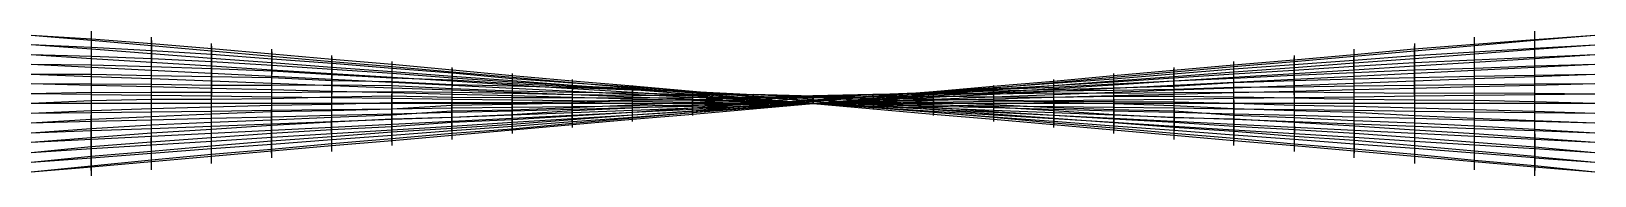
# Model space of a CAD drawing. Header units: metres. Extents: x 0 to 40, y -1.8 to 1.8.
import ezdxf

# ---------------------------------------------------------------- set-up
doc = ezdxf.new("R2010")
doc.units = ezdxf.units.M
doc.layers.add('Deflected structure', color=30, linetype='Continuous')
doc.layers.add('Original structure', color=3, linetype='Continuous')

msp = doc.modelspace()

# ---------------------------------------------------------------- linework, layer by layer
at = {"layer": 'Deflected structure'}
for p, q in [((0, 1.75, 23.438), (1.541, 1.651, 23.433)), ((1.541, 1.651, 23.433), (1.538, 1.846, 25)), ((1.541, 1.43, 21.868), (1.541, 1.651, 23.433)), ((1.541, 1.651, 23.433), (3.081, 1.53, 23.431)), ((3.081, 1.53, 23.431), (3.077, 1.692, 25)), ((36.92, 1.516, 1.567), (36.923, 1.692)), ((36.92, 1.516, 1.567), (38.46, 1.633, 1.565)), ((38.462, 1.846), (38.46, 1.633, 1.565)), ((38.46, 1.633, 1.565), (40, 1.75, 1.562)), ((38.46, 1.633, 1.565), (38.46, 1.412, 3.129)), ((1.541, 1.43, 21.868), (0, 1.5, 21.875)), ((0, 1.25, 20.312), (1.541, 1.213, 20.304)), ((1.54, 0.983, 18.741), (1.541, 1.213, 20.304)), ((1.541, 1.213, 20.304), (1.541, 1.43, 21.868)), ((3.082, 1.346, 21.865), (1.541, 1.43, 21.868)), ((1.541, 1.213, 20.304), (3.081, 1.149, 20.301)), ((3.082, 1.346, 21.865), (3.081, 1.53, 23.431)), ((3.081, 1.53, 23.431), (4.62, 1.405, 23.431)), ((3.081, 1.149, 20.301), (3.082, 1.346, 21.865)), ((4.622, 1.253, 21.864), (3.082, 1.346, 21.865)), ((4.62, 1.405, 23.431), (4.615, 1.538, 25)), ((4.622, 1.253, 21.864), (4.62, 1.405, 23.431)), ((4.62, 1.405, 23.431), (6.159, 1.272, 23.432)), ((4.621, 1.078, 20.299), (4.622, 1.253, 21.864)), ((6.16, 1.135, 21.865), (4.622, 1.253, 21.864)), ((6.159, 1.272, 23.432), (6.154, 1.385, 25)), ((6.16, 1.135, 21.865), (6.159, 1.272, 23.432)), ((6.159, 1.272, 23.432), (7.697, 1.137, 23.432)), ((7.697, 1.137, 23.432), (7.692, 1.231, 25)), ((32.304, 1.118, 1.566), (33.843, 1.255, 1.567)), ((32.308, 1.231), (32.304, 1.118, 1.566)), ((33.841, 1.11, 3.132), (33.843, 1.255, 1.567)), ((33.841, 1.11, 3.132), (35.38, 1.224, 3.133)), ((33.843, 1.255, 1.567), (35.38, 1.396, 1.568)), ((33.843, 1.255, 1.567), (33.846, 1.385)), ((35.385, 1.538), (35.38, 1.396, 1.568)), ((35.38, 1.396, 1.568), (36.92, 1.516, 1.567)), ((35.38, 1.396, 1.568), (35.38, 1.224, 3.133)), ((35.38, 1.224, 3.133), (36.92, 1.317, 3.131)), ((35.38, 1.224, 3.133), (35.38, 1.047, 4.697)), ((36.92, 1.317, 3.131), (36.92, 1.516, 1.567)), ((36.92, 1.317, 3.131), (38.46, 1.412, 3.129)), ((36.92, 1.114, 4.695), (36.92, 1.317, 3.131)), ((38.46, 1.412, 3.129), (40, 1.5, 3.125)), ((38.46, 1.412, 3.129), (38.46, 1.188, 4.692)), ((38.46, 1.188, 4.692), (40, 1.25, 4.688)), ((1.54, 0.983, 18.741), (0, 1, 18.75)), ((1.54, 0.748, 17.179), (1.54, 0.983, 18.741)), ((3.08, 0.935, 18.738), (1.54, 0.983, 18.741)), ((3.079, 0.719, 17.176), (3.08, 0.935, 18.738)), ((3.08, 0.935, 18.738), (3.081, 1.149, 20.301)), ((4.62, 0.885, 18.737), (3.08, 0.935, 18.738)), ((3.081, 1.149, 20.301), (4.621, 1.078, 20.299)), ((4.619, 0.689, 17.174), (4.62, 0.885, 18.737)), ((4.62, 0.885, 18.737), (4.621, 1.078, 20.299)), ((6.159, 0.826, 18.736), (4.62, 0.885, 18.737)), ((4.621, 1.078, 20.299), (6.16, 0.982, 20.3)), ((6.158, 0.664, 17.172), (6.159, 0.826, 18.736)), ((6.159, 0.826, 18.736), (6.16, 0.982, 20.3)), ((7.697, 0.729, 18.739), (6.159, 0.826, 18.736)), ((6.16, 0.982, 20.3), (6.16, 1.135, 21.865)), ((7.699, 1.022, 21.866), (6.16, 1.135, 21.865)), ((6.16, 0.982, 20.3), (7.698, 0.878, 20.302)), ((7.699, 1.022, 21.866), (7.697, 1.137, 23.432)), ((7.697, 1.137, 23.432), (9.236, 1.002, 23.433)), ((7.697, 0.729, 18.739), (7.698, 0.878, 20.302)), ((7.698, 0.878, 20.302), (7.699, 1.022, 21.866)), ((7.698, 0.878, 20.302), (9.236, 0.779, 20.304)), ((9.237, 0.896, 21.868), (7.699, 1.022, 21.866)), ((9.236, 1.002, 23.433), (9.231, 1.077, 25)), ((9.237, 0.896, 21.868), (9.236, 1.002, 23.433)), ((9.236, 1.002, 23.433), (10.774, 0.865, 23.434)), ((9.236, 0.779, 20.304), (9.237, 0.896, 21.868)), ((10.775, 0.774, 21.869), (9.237, 0.896, 21.868)), ((10.774, 0.865, 23.434), (10.769, 0.923, 25)), ((10.775, 0.774, 21.869), (10.774, 0.865, 23.434)), ((10.774, 0.865, 23.434), (12.311, 0.713, 23.435)), ((27.689, 0.715, 1.565), (29.227, 0.848, 1.565)), ((29.226, 0.762, 3.13), (30.764, 0.883, 3.131)), ((29.227, 0.848, 1.565), (29.226, 0.762, 3.13)), ((29.227, 0.848, 1.565), (30.765, 0.989, 1.566)), ((29.231, 0.923), (29.227, 0.848, 1.565)), ((30.764, 0.883, 3.131), (32.302, 0.997, 3.132)), ((30.764, 0.883, 3.131), (30.765, 0.989, 1.566)), ((30.764, 0.762, 4.695), (30.764, 0.883, 3.131)), ((30.764, 0.762, 4.695), (32.303, 0.855, 4.696)), ((30.765, 0.989, 1.566), (32.304, 1.118, 1.566)), ((30.765, 0.989, 1.566), (30.769, 1.077)), ((32.304, 1.118, 1.566), (32.302, 0.997, 3.132)), ((32.302, 0.997, 3.132), (33.841, 1.11, 3.132)), ((32.302, 0.997, 3.132), (32.303, 0.855, 4.696)), ((32.303, 0.855, 4.696), (33.841, 0.951, 4.697)), ((32.303, 0.855, 4.696), (32.303, 0.712, 6.259)), ((33.841, 0.951, 4.697), (33.841, 1.11, 3.132)), ((33.841, 0.951, 4.697), (35.38, 1.047, 4.697)), ((33.842, 0.787, 6.26), (33.841, 0.951, 4.697)), ((35.381, 0.851, 6.26), (33.842, 0.787, 6.26)), ((35.38, 1.047, 4.697), (36.92, 1.114, 4.695)), ((35.38, 1.047, 4.697), (35.381, 0.851, 6.26)), ((36.921, 0.898, 6.257), (35.381, 0.851, 6.26)), ((35.381, 0.851, 6.26), (35.382, 0.666, 7.823)), ((36.92, 1.114, 4.695), (38.46, 1.188, 4.692)), ((36.921, 0.898, 6.257), (36.92, 1.114, 4.695)), ((38.46, 0.958, 6.255), (36.921, 0.898, 6.257)), ((36.921, 0.701, 7.821), (36.921, 0.898, 6.257)), ((38.46, 1.188, 4.692), (38.46, 0.958, 6.255)), ((40, 1, 6.25), (38.46, 0.958, 6.255)), ((38.46, 0.958, 6.255), (38.46, 0.727, 7.818)), ((0, 0.75, 17.188), (1.54, 0.748, 17.179)), ((1.539, 0.494, 15.62), (0, 0.5, 15.625)), ((1.539, 0.494, 15.62), (1.54, 0.748, 17.179)), ((1.539, 0.279, 14.055), (1.539, 0.494, 15.62)), ((3.078, 0.484, 15.617), (1.539, 0.494, 15.62)), ((1.54, 0.748, 17.179), (3.079, 0.719, 17.176)), ((3.077, 0.292, 14.052), (3.078, 0.484, 15.617)), ((3.078, 0.484, 15.617), (3.079, 0.719, 17.176)), ((4.617, 0.461, 15.616), (3.078, 0.484, 15.617)), ((3.079, 0.719, 17.176), (4.619, 0.689, 17.174)), ((4.616, 0.287, 14.051), (4.617, 0.461, 15.616)), ((4.617, 0.461, 15.616), (4.619, 0.689, 17.174)), ((6.156, 0.458, 15.613), (4.617, 0.461, 15.616)), ((4.619, 0.689, 17.174), (6.158, 0.664, 17.172)), ((6.155, 0.277, 14.051), (6.156, 0.458, 15.613)), ((6.156, 0.458, 15.613), (6.158, 0.664, 17.172)), ((7.696, 0.472, 15.609), (6.156, 0.458, 15.613)), ((6.158, 0.664, 17.172), (7.696, 0.589, 17.175)), ((7.694, 0.297, 14.049), (7.696, 0.472, 15.609)), ((7.696, 0.589, 17.175), (7.697, 0.729, 18.739)), ((7.696, 0.472, 15.609), (7.696, 0.589, 17.175)), ((7.696, 0.589, 17.175), (9.236, 0.562, 17.174)), ((9.235, 0.452, 15.61), (7.696, 0.472, 15.609)), ((9.235, 0.648, 18.741), (7.697, 0.729, 18.739)), ((9.232, 0.305, 14.048), (9.235, 0.452, 15.61)), ((9.235, 0.648, 18.741), (9.236, 0.779, 20.304)), ((9.236, 0.562, 17.174), (9.235, 0.648, 18.741)), ((10.775, 0.597, 18.741), (9.235, 0.648, 18.741)), ((9.235, 0.452, 15.61), (9.236, 0.562, 17.174)), ((10.772, 0.374, 15.614), (9.235, 0.452, 15.61)), ((9.236, 0.779, 20.304), (10.773, 0.659, 20.307)), ((9.236, 0.562, 17.174), (10.774, 0.488, 17.177)), ((10.772, 0.374, 15.614), (10.774, 0.488, 17.177)), ((10.773, 0.659, 20.307), (10.775, 0.774, 21.869)), ((10.775, 0.597, 18.741), (10.773, 0.659, 20.307)), ((10.773, 0.659, 20.307), (12.311, 0.552, 20.308)), ((10.774, 0.488, 17.177), (10.775, 0.597, 18.741)), ((10.774, 0.488, 17.177), (12.313, 0.448, 17.178)), ((12.311, 0.634, 21.871), (10.775, 0.774, 21.869)), ((12.313, 0.503, 18.743), (10.775, 0.597, 18.741)), ((12.311, 0.713, 23.435), (12.308, 0.769, 25)), ((12.31, 0.316, 15.618), (12.313, 0.448, 17.178)), ((12.311, 0.634, 21.871), (12.311, 0.713, 23.435)), ((12.311, 0.713, 23.435), (13.85, 0.583, 23.436)), ((12.311, 0.552, 20.308), (12.311, 0.634, 21.871)), ((13.85, 0.522, 21.872), (12.311, 0.634, 21.871)), ((12.313, 0.503, 18.743), (12.311, 0.552, 20.308)), ((12.311, 0.552, 20.308), (13.85, 0.46, 20.308)), ((12.313, 0.448, 17.178), (12.313, 0.503, 18.743)), ((13.851, 0.422, 18.744), (12.313, 0.503, 18.743)), ((12.313, 0.448, 17.178), (13.852, 0.41, 17.179)), ((13.85, 0.583, 23.436), (13.846, 0.615, 25)), ((13.849, 0.28, 15.62), (13.852, 0.41, 17.179)), ((13.85, 0.522, 21.872), (13.85, 0.583, 23.436)), ((13.85, 0.583, 23.436), (15.389, 0.453, 23.436)), ((13.85, 0.46, 20.308), (13.85, 0.522, 21.872)), ((15.39, 0.421, 21.872), (13.85, 0.522, 21.872)), ((13.851, 0.422, 18.744), (13.85, 0.46, 20.308)), ((13.85, 0.46, 20.308), (15.39, 0.383, 20.309)), ((13.852, 0.41, 17.179), (13.851, 0.422, 18.744)), ((15.39, 0.355, 18.745), (13.851, 0.422, 18.744)), ((13.852, 0.41, 17.179), (15.391, 0.352, 17.181)), ((15.389, 0.453, 23.436), (15.385, 0.462, 25)), ((15.39, 0.421, 21.872), (15.389, 0.453, 23.436)), ((15.389, 0.453, 23.436), (16.927, 0.312, 23.437)), ((15.39, 0.383, 20.309), (15.39, 0.421, 21.872)), ((16.928, 0.302, 21.873), (15.39, 0.421, 21.872)), ((23.071, 0.306, 3.127), (24.611, 0.411, 3.127)), ((23.074, 0.306, 1.563), (24.612, 0.447, 1.564)), ((26.149, 0.407, 6.255), (24.609, 0.348, 6.254)), ((24.61, 0.375, 4.691), (26.149, 0.46, 4.691)), ((24.611, 0.411, 3.127), (24.61, 0.375, 4.691)), ((24.611, 0.411, 3.127), (26.149, 0.521, 3.128)), ((24.612, 0.447, 1.564), (24.611, 0.411, 3.127)), ((24.612, 0.447, 1.564), (26.151, 0.574, 1.564)), ((24.615, 0.462), (24.612, 0.447, 1.564)), ((26.149, 0.521, 3.128), (27.688, 0.633, 3.128)), ((26.151, 0.574, 1.564), (26.149, 0.521, 3.128)), ((26.149, 0.46, 4.691), (27.688, 0.558, 4.692)), ((26.149, 0.521, 3.128), (26.149, 0.46, 4.691)), ((27.686, 0.497, 6.257), (26.149, 0.407, 6.255)), ((26.149, 0.46, 4.691), (26.149, 0.407, 6.255)), ((26.149, 0.407, 6.255), (26.149, 0.356, 7.819)), ((26.151, 0.574, 1.564), (27.689, 0.715, 1.565)), ((26.154, 0.615), (26.151, 0.574, 1.564)), ((29.225, 0.572, 6.258), (27.686, 0.497, 6.257)), ((27.688, 0.558, 4.692), (27.686, 0.497, 6.257)), ((27.686, 0.497, 6.257), (27.688, 0.398, 7.82)), ((27.688, 0.633, 3.128), (29.226, 0.762, 3.13)), ((27.689, 0.715, 1.565), (27.688, 0.633, 3.128)), ((27.688, 0.558, 4.692), (29.226, 0.655, 4.693)), ((27.688, 0.633, 3.128), (27.688, 0.558, 4.692)), ((27.688, 0.398, 7.82), (29.227, 0.447, 7.82)), ((27.692, 0.769), (27.689, 0.715, 1.565)), ((29.226, 0.655, 4.693), (29.225, 0.572, 6.258)), ((30.764, 0.638, 6.259), (29.225, 0.572, 6.258)), ((29.225, 0.572, 6.258), (29.227, 0.447, 7.82)), ((29.226, 0.762, 3.13), (29.226, 0.655, 4.693)), ((29.226, 0.655, 4.693), (30.764, 0.762, 4.695)), ((29.227, 0.447, 7.82), (30.764, 0.538, 7.824)), ((29.227, 0.447, 7.82), (29.228, 0.355, 9.384)), ((30.766, 0.411, 9.387), (29.228, 0.355, 9.384)), ((30.764, 0.638, 6.259), (30.764, 0.762, 4.695)), ((32.303, 0.712, 6.259), (30.764, 0.638, 6.259)), ((30.764, 0.538, 7.824), (30.764, 0.638, 6.259)), ((30.764, 0.538, 7.824), (32.303, 0.587, 7.825)), ((30.766, 0.411, 9.387), (30.764, 0.538, 7.824)), ((32.305, 0.418, 9.386), (30.766, 0.411, 9.387)), ((30.768, 0.289, 10.951), (30.766, 0.411, 9.387)), ((33.842, 0.787, 6.26), (32.303, 0.712, 6.259)), ((32.303, 0.712, 6.259), (32.303, 0.587, 7.825)), ((32.303, 0.587, 7.825), (33.842, 0.629, 7.825)), ((32.303, 0.587, 7.825), (32.305, 0.418, 9.386)), ((33.844, 0.444, 9.386), (32.305, 0.418, 9.386)), ((32.305, 0.418, 9.386), (32.306, 0.299, 10.952)), ((33.842, 0.629, 7.825), (33.842, 0.787, 6.26)), ((33.842, 0.629, 7.825), (35.382, 0.666, 7.823)), ((33.844, 0.444, 9.386), (33.842, 0.629, 7.825)), ((35.383, 0.46, 9.384), (33.844, 0.444, 9.386)), ((33.845, 0.277, 10.949), (33.844, 0.444, 9.386)), ((35.382, 0.666, 7.823), (36.921, 0.701, 7.821)), ((35.382, 0.666, 7.823), (35.383, 0.46, 9.384)), ((36.922, 0.479, 9.382), (35.383, 0.46, 9.384)), ((35.383, 0.46, 9.384), (35.384, 0.266, 10.946)), ((36.921, 0.701, 7.821), (38.46, 0.727, 7.818)), ((36.922, 0.479, 9.382), (36.921, 0.701, 7.821)), ((38.461, 0.493, 9.38), (36.922, 0.479, 9.382)), ((36.923, 0.275, 10.946), (36.922, 0.479, 9.382)), ((38.46, 0.727, 7.818), (40, 0.75, 7.812)), ((38.46, 0.727, 7.818), (38.461, 0.493, 9.38)), ((40, 0.5, 9.375), (38.461, 0.493, 9.38)), ((38.461, 0.493, 9.38), (38.461, 0.264, 10.943)), ((1.539, 0.279, 14.055), (0, 0.25, 14.062)), ((1.537, 0.067, 12.49), (0, 0, 12.5)), ((1.537, 0.067, 12.49), (1.539, 0.279, 14.055)), ((3.075, 0.105, 12.486), (1.537, 0.067, 12.49)), ((1.537, -0.179, 10.93), (1.537, 0.067, 12.49)), ((1.539, 0.279, 14.055), (3.077, 0.292, 14.052)), ((3.075, 0.105, 12.486), (3.077, 0.292, 14.052)), ((4.614, 0.106, 12.487), (3.075, 0.105, 12.486)), ((3.075, -0.124, 10.926), (3.075, 0.105, 12.486)), ((3.077, 0.292, 14.052), (4.616, 0.287, 14.051)), ((4.613, -0.089, 10.925), (4.614, 0.106, 12.487)), ((4.614, 0.106, 12.487), (4.616, 0.287, 14.051)), ((6.153, 0.12, 12.487), (4.614, 0.106, 12.487)), ((4.616, 0.287, 14.051), (6.155, 0.277, 14.051)), ((6.151, -0.042, 10.923), (6.153, 0.12, 12.487)), ((6.153, 0.12, 12.487), (6.155, 0.277, 14.051)), ((7.691, 0.166, 12.484), (6.153, 0.12, 12.487)), ((6.155, 0.277, 14.051), (7.694, 0.297, 14.049)), ((7.69, -0.016, 10.924), (7.691, 0.166, 12.484)), ((7.69, -0.016, 10.924), (9.228, 0.026, 10.923)), ((7.691, 0.166, 12.484), (7.694, 0.297, 14.049)), ((9.229, 0.189, 12.484), (7.691, 0.166, 12.484)), ((7.694, 0.297, 14.049), (9.232, 0.305, 14.048)), ((9.227, -0.144, 9.364), (9.228, 0.026, 10.923)), ((9.228, 0.026, 10.923), (9.229, 0.189, 12.484)), ((9.228, 0.026, 10.923), (10.767, 0.022, 10.927)), ((9.229, 0.189, 12.484), (9.232, 0.305, 14.048)), ((10.767, 0.154, 12.488), (9.229, 0.189, 12.484)), ((9.232, 0.305, 14.048), (10.771, 0.292, 14.049)), ((10.764, -0.055, 9.362), (10.767, 0.022, 10.927)), ((10.767, 0.154, 12.488), (10.771, 0.292, 14.049)), ((10.767, 0.022, 10.927), (10.767, 0.154, 12.488)), ((12.306, 0.149, 12.491), (10.767, 0.154, 12.488)), ((10.767, 0.022, 10.927), (12.306, 0.026, 10.93)), ((10.771, 0.292, 14.049), (10.772, 0.374, 15.614)), ((10.771, 0.292, 14.049), (12.31, 0.268, 14.052)), ((12.31, 0.316, 15.618), (10.772, 0.374, 15.614)), ((12.302, -0.023, 9.365), (12.306, 0.026, 10.93)), ((13.841, 0.012, 9.367), (12.302, -0.023, 9.365)), ((12.306, 0.149, 12.491), (12.31, 0.268, 14.052)), ((12.306, 0.026, 10.93), (12.306, 0.149, 12.491)), ((13.845, 0.144, 12.494), (12.306, 0.149, 12.491)), ((12.306, 0.026, 10.93), (13.844, 0.054, 10.931)), ((12.31, 0.268, 14.052), (12.31, 0.316, 15.618)), ((13.849, 0.28, 15.62), (12.31, 0.316, 15.618)), ((12.31, 0.268, 14.052), (13.848, 0.227, 14.056)), ((15.379, 0.075, 9.368), (13.841, 0.012, 9.367)), ((13.841, 0.012, 9.367), (13.844, 0.054, 10.931)), ((13.841, -0.099, 7.807), (13.841, 0.012, 9.367)), ((13.844, 0.054, 10.931), (13.845, 0.144, 12.494)), ((13.844, 0.054, 10.931), (15.383, 0.091, 10.932)), ((13.845, 0.144, 12.494), (13.848, 0.227, 14.056)), ((15.383, 0.134, 12.495), (13.845, 0.144, 12.494)), ((13.848, 0.227, 14.056), (13.849, 0.28, 15.62)), ((13.848, 0.227, 14.056), (15.387, 0.21, 14.057)), ((15.388, 0.261, 15.62), (13.849, 0.28, 15.62)), ((16.918, 0.098, 9.371), (15.379, 0.075, 9.368)), ((15.379, 0.075, 9.368), (15.383, 0.091, 10.932)), ((15.379, -0.032, 7.808), (15.379, 0.075, 9.368)), ((15.379, -0.032, 7.808), (16.917, 0.032, 7.809)), ((15.383, 0.134, 12.495), (15.387, 0.21, 14.057)), ((16.922, 0.147, 12.497), (15.383, 0.134, 12.495)), ((15.383, 0.091, 10.932), (15.383, 0.134, 12.495)), ((15.383, 0.091, 10.932), (16.922, 0.098, 10.934)), ((15.387, 0.21, 14.057), (15.388, 0.261, 15.62)), ((15.387, 0.21, 14.057), (16.926, 0.217, 14.059)), ((15.388, 0.261, 15.62), (15.391, 0.352, 17.181)), ((16.926, 0.225, 15.622), (15.388, 0.261, 15.62)), ((15.39, 0.355, 18.745), (15.39, 0.383, 20.309)), ((15.39, 0.383, 20.309), (16.928, 0.279, 20.31)), ((15.391, 0.352, 17.181), (15.39, 0.355, 18.745)), ((16.93, 0.296, 18.747), (15.39, 0.355, 18.745)), ((15.391, 0.352, 17.181), (16.93, 0.298, 17.184)), ((16.917, 0.032, 7.809), (18.455, 0.101, 7.811)), ((16.917, 0.032, 7.809), (16.918, 0.098, 9.371)), ((16.917, -0.049, 6.248), (16.917, 0.032, 7.809)), ((18.456, 0.032, 6.249), (16.917, -0.049, 6.248)), ((18.457, 0.124, 9.373), (16.918, 0.098, 9.371)), ((16.918, 0.098, 9.371), (16.922, 0.098, 10.934)), ((16.922, 0.147, 12.497), (16.926, 0.217, 14.059)), ((16.922, 0.098, 10.934), (18.459, 0.168, 10.936)), ((18.461, 0.16, 12.499), (16.922, 0.147, 12.497)), ((16.922, 0.098, 10.934), (16.922, 0.147, 12.497)), ((16.927, 0.312, 23.437), (16.923, 0.308, 25)), ((16.926, 0.225, 15.622), (16.93, 0.298, 17.184)), ((18.466, 0.228, 15.623), (16.926, 0.225, 15.622)), ((16.926, 0.217, 14.059), (16.926, 0.225, 15.622)), ((16.926, 0.217, 14.059), (18.463, 0.153, 14.062)), ((16.928, 0.302, 21.873), (16.927, 0.312, 23.437)), ((16.927, 0.312, 23.437), (18.465, 0.181, 23.437)), ((16.928, 0.279, 20.31), (16.928, 0.302, 21.873)), ((18.467, 0.19, 21.874), (16.928, 0.302, 21.873)), ((16.93, 0.296, 18.747), (16.928, 0.279, 20.31)), ((16.928, 0.279, 20.31), (18.467, 0.189, 20.311)), ((16.93, 0.298, 17.184), (16.93, 0.296, 18.747)), ((16.93, 0.298, 17.184), (18.468, 0.231, 17.186)), ((18.469, 0.224, 18.749), (16.93, 0.296, 18.747)), ((18.455, 0.101, 7.811), (19.993, 0.176, 7.812)), ((18.455, 0.101, 7.811), (18.457, 0.124, 9.373)), ((18.456, 0.032, 6.249), (18.455, 0.101, 7.811)), ((19.993, 0.133, 6.25), (18.456, 0.032, 6.249)), ((18.456, -0.012, 4.687), (19.994, 0.095, 4.687)), ((18.456, -0.012, 4.687), (18.456, 0.032, 6.249)), ((19.995, 0.192, 9.375), (18.457, 0.124, 9.373)), ((18.457, 0.124, 9.373), (18.459, 0.168, 10.936)), ((18.457, -0.055, 3.124), (19.994, 0.073, 3.125)), ((18.458, -0.096, 1.562), (19.996, 0.047, 1.562)), ((18.459, 0.168, 10.936), (19.997, 0.173, 10.938)), ((18.459, 0.168, 10.936), (18.461, 0.16, 12.499)), ((18.461, 0.16, 12.499), (18.463, 0.153, 14.062)), ((19.999, 0.149, 12.5), (18.461, 0.16, 12.499)), ((18.465, 0.181, 23.437), (18.462, 0.154, 25)), ((18.463, 0.153, 14.062), (18.466, 0.228, 15.623)), ((18.463, 0.153, 14.062), (20.002, 0.169, 14.063)), ((18.467, 0.19, 21.874), (18.465, 0.181, 23.437)), ((18.465, 0.181, 23.437), (20.005, 0.06, 23.438)), ((18.466, 0.228, 15.623), (18.468, 0.231, 17.186)), ((20.004, 0.187, 15.626), (18.466, 0.228, 15.623)), ((18.469, 0.224, 18.749), (18.467, 0.189, 20.311)), ((18.467, 0.189, 20.311), (18.467, 0.19, 21.874)), ((20.006, 0.09, 21.876), (18.467, 0.19, 21.874)), ((18.467, 0.189, 20.311), (20.006, 0.106, 20.313)), ((18.468, 0.231, 17.186), (18.469, 0.224, 18.749)), ((18.468, 0.231, 17.186), (20.007, 0.195, 17.188)), ((20.007, 0.151, 18.751), (18.469, 0.224, 18.749)), ((19.993, 0.176, 7.812), (21.532, 0.226, 7.814)), ((21.531, 0.221, 6.251), (19.993, 0.133, 6.25)), ((19.993, 0.176, 7.812), (19.995, 0.192, 9.375)), ((19.993, 0.133, 6.25), (19.993, 0.176, 7.812)), ((19.994, 0.095, 4.687), (19.993, 0.133, 6.25)), ((19.994, 0.095, 4.687), (21.532, 0.192, 4.689)), ((19.994, 0.073, 3.125), (21.533, 0.184, 3.126)), ((19.994, 0.073, 3.125), (19.994, 0.095, 4.687)), ((19.996, 0.047, 1.562), (19.994, 0.073, 3.125)), ((21.533, 0.229, 9.377), (19.995, 0.192, 9.375)), ((19.995, 0.192, 9.375), (19.997, 0.173, 10.938)), ((19.996, 0.047, 1.562), (21.535, 0.175, 1.563)), ((20, 0), (19.996, 0.047, 1.562)), ((19.997, 0.173, 10.938), (21.536, 0.176, 10.939)), ((19.997, 0.173, 10.938), (19.999, 0.149, 12.5)), ((19.999, 0.149, 12.5), (20.002, 0.169, 14.063)), ((21.538, 0.166, 12.502), (19.999, 0.149, 12.5)), ((20.005, 0.06, 23.438), (20, 0, 25)), ((20.002, 0.169, 14.063), (20.004, 0.187, 15.626)), ((20.002, 0.169, 14.063), (21.541, 0.176, 14.065)), ((20.004, 0.187, 15.626), (20.007, 0.195, 17.188)), ((21.542, 0.121, 15.627), (20.004, 0.187, 15.626)), ((20.006, 0.09, 21.876), (20.005, 0.06, 23.438)), ((20.005, 0.06, 23.438), (21.543, -0.081, 23.439)), ((20.007, 0.151, 18.751), (20.006, 0.106, 20.313)), ((20.006, 0.106, 20.313), (20.006, 0.09, 21.876)), ((20.006, 0.106, 20.313), (21.545, 0.012, 20.314)), ((21.544, -0.032, 21.876), (20.006, 0.09, 21.876)), ((20.007, 0.195, 17.188), (20.007, 0.151, 18.751)), ((20.007, 0.195, 17.188), (21.545, 0.121, 17.19)), ((21.545, 0.057, 18.752), (20.007, 0.151, 18.751)), ((23.07, 0.285, 6.253), (21.531, 0.221, 6.251)), ((21.531, 0.221, 6.251), (21.532, 0.226, 7.814)), ((21.532, 0.192, 4.689), (21.531, 0.221, 6.251)), ((21.532, 0.192, 4.689), (23.071, 0.278, 4.69)), ((21.532, 0.226, 7.814), (23.071, 0.271, 7.816)), ((21.532, 0.226, 7.814), (21.533, 0.229, 9.377)), ((21.533, 0.184, 3.126), (21.532, 0.192, 4.689)), ((21.533, 0.184, 3.126), (23.071, 0.306, 3.127)), ((23.072, 0.249, 9.379), (21.533, 0.229, 9.377)), ((21.533, 0.229, 9.377), (21.536, 0.176, 10.939)), ((21.535, 0.175, 1.563), (21.533, 0.184, 3.126)), ((21.535, 0.175, 1.563), (23.074, 0.306, 1.563)), ((21.538, 0.154), (21.535, 0.175, 1.563)), ((21.536, 0.176, 10.939), (23.074, 0.236, 10.943)), ((21.536, 0.176, 10.939), (21.538, 0.166, 12.502)), ((21.538, 0.166, 12.502), (21.541, 0.176, 14.065)), ((23.077, 0.176, 12.505), (21.538, 0.166, 12.502)), ((21.541, 0.176, 14.065), (21.542, 0.121, 15.627)), ((21.541, 0.176, 14.065), (23.078, 0.107, 14.067)), ((21.542, 0.121, 15.627), (21.545, 0.121, 17.19)), ((23.081, 0.115, 15.63), (21.542, 0.121, 15.627)), ((21.545, 0.012, 20.314), (21.544, -0.032, 21.876)), ((21.545, 0.121, 17.19), (21.545, 0.057, 18.752)), ((21.545, 0.121, 17.19), (23.082, 0.037, 17.191)), ((21.545, 0.057, 18.752), (21.545, 0.012, 20.314)), ((23.083, -0.035, 18.753), (21.545, 0.057, 18.752)), ((21.545, 0.012, 20.314), (23.083, -0.09, 20.315)), ((24.609, 0.348, 6.254), (23.07, 0.285, 6.253)), ((23.071, 0.278, 4.69), (23.07, 0.285, 6.253)), ((23.07, 0.285, 6.253), (23.071, 0.271, 7.816)), ((23.071, 0.278, 4.69), (24.61, 0.375, 4.691)), ((23.071, 0.271, 7.816), (24.61, 0.328, 7.818)), ((23.074, 0.306, 1.563), (23.071, 0.306, 3.127)), ((23.071, 0.306, 3.127), (23.071, 0.278, 4.69)), ((23.071, 0.271, 7.816), (23.072, 0.249, 9.379)), ((24.611, 0.263, 9.381), (23.072, 0.249, 9.379)), ((23.072, 0.249, 9.379), (23.074, 0.236, 10.943)), ((23.077, 0.308), (23.074, 0.306, 1.563)), ((23.074, 0.236, 10.943), (24.613, 0.243, 10.944)), ((23.074, 0.236, 10.943), (23.077, 0.176, 12.505)), ((23.077, 0.176, 12.505), (23.078, 0.107, 14.067)), ((24.615, 0.16, 12.506), (23.077, 0.176, 12.505)), ((23.078, 0.107, 14.067), (23.081, 0.115, 15.63)), ((23.078, 0.107, 14.067), (24.617, 0.093, 14.069)), ((23.081, 0.115, 15.63), (23.082, 0.037, 17.191)), ((24.62, 0.075, 15.632), (23.081, 0.115, 15.63)), ((23.082, 0.037, 17.191), (23.083, -0.035, 18.753)), ((23.082, 0.037, 17.191), (24.621, -0.022, 17.193)), ((24.61, 0.375, 4.691), (24.609, 0.348, 6.254)), ((24.609, 0.348, 6.254), (24.61, 0.328, 7.818)), ((24.61, 0.328, 7.818), (26.149, 0.356, 7.819)), ((24.61, 0.328, 7.818), (24.611, 0.263, 9.381)), ((26.149, 0.318, 9.383), (24.611, 0.263, 9.381)), ((24.611, 0.263, 9.381), (24.613, 0.243, 10.944)), ((24.613, 0.243, 10.944), (26.151, 0.269, 10.947)), ((24.613, 0.243, 10.944), (24.615, 0.16, 12.506)), ((24.615, 0.16, 12.506), (24.617, 0.093, 14.069)), ((26.154, 0.155, 12.508), (24.615, 0.16, 12.506)), ((24.617, 0.093, 14.069), (24.62, 0.075, 15.632)), ((24.617, 0.093, 14.069), (26.155, 0.06, 14.07)), ((24.62, 0.075, 15.632), (24.621, -0.022, 17.193)), ((26.158, 0.026, 15.634), (24.62, 0.075, 15.632)), ((26.149, 0.356, 7.819), (27.688, 0.398, 7.82)), ((26.149, 0.356, 7.819), (26.149, 0.318, 9.383)), ((27.689, 0.331, 9.384), (26.149, 0.318, 9.383)), ((26.149, 0.318, 9.383), (26.151, 0.269, 10.947)), ((26.151, 0.269, 10.947), (26.154, 0.155, 12.508)), ((26.151, 0.269, 10.947), (27.69, 0.265, 10.948)), ((27.692, 0.175, 12.511), (26.154, 0.155, 12.508)), ((26.154, 0.155, 12.508), (26.155, 0.06, 14.07)), ((26.155, 0.06, 14.07), (26.158, 0.026, 15.634)), ((26.155, 0.06, 14.07), (27.694, 0.048, 14.072)), ((26.158, 0.026, 15.634), (26.159, -0.1, 17.194)), ((27.697, -0.007, 15.637), (26.158, 0.026, 15.634)), ((27.688, 0.398, 7.82), (27.689, 0.331, 9.384)), ((29.228, 0.355, 9.384), (27.689, 0.331, 9.384)), ((27.689, 0.331, 9.384), (27.69, 0.265, 10.948)), ((27.69, 0.265, 10.948), (29.229, 0.281, 10.95)), ((27.69, 0.265, 10.948), (27.692, 0.175, 12.511)), ((29.231, 0.18, 12.514), (27.692, 0.175, 12.511)), ((27.692, 0.175, 12.511), (27.694, 0.048, 14.072)), ((27.694, 0.048, 14.072), (27.697, -0.007, 15.637)), ((27.694, 0.048, 14.072), (29.233, 0.041, 14.074)), ((29.228, 0.355, 9.384), (29.229, 0.281, 10.95)), ((29.229, 0.281, 10.95), (30.768, 0.289, 10.951)), ((29.229, 0.281, 10.95), (29.231, 0.18, 12.514)), ((29.231, 0.18, 12.514), (29.233, 0.041, 14.074)), ((30.77, 0.161, 12.514), (29.231, 0.18, 12.514)), ((29.233, 0.041, 14.074), (29.235, -0.058, 15.638)), ((29.233, 0.041, 14.074), (30.771, 0.012, 14.076)), ((30.768, 0.289, 10.951), (32.306, 0.299, 10.952)), ((30.77, 0.161, 12.514), (30.768, 0.289, 10.951)), ((30.771, 0.012, 14.076), (30.77, 0.161, 12.514)), ((32.308, 0.137, 12.514), (30.77, 0.161, 12.514)), ((30.772, -0.14, 15.637), (30.771, 0.012, 14.076)), ((30.771, 0.012, 14.076), (32.309, -0.042, 14.074)), ((32.306, 0.299, 10.952), (32.308, 0.137, 12.514)), ((32.306, 0.299, 10.952), (33.845, 0.277, 10.949)), ((32.308, 0.137, 12.514), (32.309, -0.042, 14.074)), ((33.846, 0.105, 12.512), (32.308, 0.137, 12.514)), ((33.846, 0.105, 12.512), (33.845, 0.277, 10.949)), ((33.845, 0.277, 10.949), (35.384, 0.266, 10.946)), ((33.848, -0.064, 14.075), (33.846, 0.105, 12.512)), ((35.385, 0.086, 12.511), (33.846, 0.105, 12.512)), ((35.384, 0.266, 10.946), (36.923, 0.275, 10.946)), ((35.384, 0.266, 10.946), (35.385, 0.086, 12.511)), ((35.385, 0.086, 12.511), (35.386, -0.107, 14.073)), ((36.924, 0.077, 12.51), (35.385, 0.086, 12.511)), ((36.924, 0.077, 12.51), (36.923, 0.275, 10.946)), ((36.923, 0.275, 10.946), (38.461, 0.264, 10.943)), ((36.924, -0.151, 14.071), (36.924, 0.077, 12.51)), ((38.462, 0.045, 12.507), (36.924, 0.077, 12.51)), ((38.461, 0.264, 10.943), (38.462, 0.045, 12.507)), ((38.461, 0.264, 10.943), (40, 0.25, 10.938)), ((38.462, 0.045, 12.507), (38.462, -0.2, 14.067)), ((40, 0, 12.5), (38.462, 0.045, 12.507)), ((0, -0.25, 10.938), (1.537, -0.179, 10.93)), ((1.536, -0.409, 9.367), (1.537, -0.179, 10.93)), ((3.074, -0.34, 9.364), (1.536, -0.409, 9.367)), ((1.537, -0.179, 10.93), (3.075, -0.124, 10.926)), ((3.073, -0.548, 7.801), (3.074, -0.34, 9.364)), ((3.074, -0.34, 9.364), (3.075, -0.124, 10.926)), ((4.612, -0.273, 9.361), (3.074, -0.34, 9.364)), ((3.075, -0.124, 10.926), (4.613, -0.089, 10.925)), ((4.611, -0.474, 7.8), (4.612, -0.273, 9.361)), ((4.612, -0.273, 9.361), (4.613, -0.089, 10.925)), ((6.15, -0.212, 9.36), (4.612, -0.273, 9.361)), ((4.613, -0.089, 10.925), (6.151, -0.042, 10.923)), ((6.149, -0.417, 7.801), (6.15, -0.212, 9.36)), ((6.149, -0.417, 7.801), (7.687, -0.349, 7.801)), ((6.15, -0.212, 9.36), (6.151, -0.042, 10.923)), ((7.689, -0.187, 9.363), (6.15, -0.212, 9.36)), ((6.151, -0.042, 10.923), (7.69, -0.016, 10.924)), ((7.684, -0.474, 6.235), (7.687, -0.349, 7.801)), ((7.687, -0.349, 7.801), (7.689, -0.187, 9.363)), ((7.687, -0.349, 7.801), (9.226, -0.287, 7.802)), ((7.689, -0.187, 9.363), (7.69, -0.016, 10.924)), ((9.227, -0.144, 9.364), (7.689, -0.187, 9.363)), ((9.223, -0.401, 6.238), (9.226, -0.287, 7.802)), ((10.763, -0.361, 6.243), (9.223, -0.401, 6.238)), ((9.226, -0.287, 7.802), (9.227, -0.144, 9.364)), ((9.226, -0.287, 7.802), (10.762, -0.188, 7.8)), ((10.764, -0.055, 9.362), (9.227, -0.144, 9.364)), ((10.762, -0.188, 7.8), (10.764, -0.055, 9.362)), ((10.762, -0.188, 7.8), (12.302, -0.158, 7.805)), ((10.763, -0.361, 6.243), (10.762, -0.188, 7.8)), ((10.762, -0.48, 4.68), (10.763, -0.361, 6.243)), ((12.302, -0.289, 6.245), (10.763, -0.361, 6.243)), ((12.302, -0.023, 9.365), (10.764, -0.055, 9.362)), ((12.302, -0.158, 7.805), (12.302, -0.023, 9.365)), ((12.302, -0.158, 7.805), (13.841, -0.099, 7.807)), ((12.302, -0.289, 6.245), (12.302, -0.158, 7.805)), ((13.839, -0.191, 6.244), (12.302, -0.289, 6.245)), ((12.302, -0.406, 4.683), (12.302, -0.289, 6.245)), ((12.302, -0.406, 4.683), (13.841, -0.312, 4.684)), ((13.839, -0.191, 6.244), (13.841, -0.099, 7.807)), ((15.378, -0.118, 6.246), (13.839, -0.191, 6.244)), ((13.841, -0.312, 4.684), (13.839, -0.191, 6.244)), ((13.841, -0.099, 7.807), (15.379, -0.032, 7.808)), ((13.841, -0.312, 4.684), (15.38, -0.222, 4.686)), ((13.842, -0.413, 3.123), (13.841, -0.312, 4.684)), ((13.842, -0.413, 3.123), (15.38, -0.293, 3.123)), ((13.843, -0.506, 1.561), (15.381, -0.366, 1.561)), ((15.378, -0.118, 6.246), (15.379, -0.032, 7.808)), ((16.917, -0.049, 6.248), (15.378, -0.118, 6.246)), ((15.38, -0.222, 4.686), (15.378, -0.118, 6.246)), ((15.38, -0.222, 4.686), (16.918, -0.114, 4.686)), ((15.38, -0.293, 3.123), (16.92, -0.187, 3.124)), ((15.38, -0.293, 3.123), (15.38, -0.222, 4.686)), ((15.381, -0.366, 1.561), (15.38, -0.293, 3.123)), ((15.381, -0.366, 1.561), (16.92, -0.232, 1.561)), ((15.385, -0.462), (15.381, -0.366, 1.561)), ((16.918, -0.114, 4.686), (16.917, -0.049, 6.248)), ((16.918, -0.114, 4.686), (18.456, -0.012, 4.687)), ((16.92, -0.187, 3.124), (16.918, -0.114, 4.686)), ((16.92, -0.187, 3.124), (18.457, -0.055, 3.124)), ((16.92, -0.232, 1.561), (18.458, -0.096, 1.562)), ((16.92, -0.232, 1.561), (16.92, -0.187, 3.124)), ((16.923, -0.308), (16.92, -0.232, 1.561)), ((18.457, -0.055, 3.124), (18.456, -0.012, 4.687)), ((18.458, -0.096, 1.562), (18.457, -0.055, 3.124)), ((18.462, -0.154), (18.458, -0.096, 1.562)), ((21.543, -0.081, 23.439), (21.538, -0.154, 25)), ((21.544, -0.032, 21.876), (21.543, -0.081, 23.439)), ((21.543, -0.081, 23.439), (23.081, -0.218, 23.439)), ((23.082, -0.158, 21.877), (21.544, -0.032, 21.876)), ((23.081, -0.218, 23.439), (23.077, -0.308, 25)), ((23.082, -0.158, 21.877), (23.081, -0.218, 23.439)), ((23.081, -0.218, 23.439), (24.62, -0.353, 23.44)), ((23.083, -0.09, 20.315), (23.082, -0.158, 21.877)), ((24.621, -0.271, 21.878), (23.082, -0.158, 21.877)), ((23.083, -0.035, 18.753), (23.083, -0.09, 20.315)), ((24.622, -0.098, 18.755), (23.083, -0.035, 18.753)), ((23.083, -0.09, 20.315), (24.62, -0.206, 20.316)), ((24.62, -0.353, 23.44), (24.615, -0.462, 25)), ((24.622, -0.098, 18.755), (24.62, -0.206, 20.316)), ((24.62, -0.206, 20.316), (24.621, -0.271, 21.878)), ((24.62, -0.206, 20.316), (26.159, -0.3, 20.317)), ((24.621, -0.271, 21.878), (24.62, -0.353, 23.44)), ((24.62, -0.353, 23.44), (26.158, -0.492, 23.44)), ((24.621, -0.022, 17.193), (24.622, -0.098, 18.755)), ((24.621, -0.022, 17.193), (26.159, -0.1, 17.194)), ((26.159, -0.387, 21.879), (24.621, -0.271, 21.878)), ((26.16, -0.185, 18.756), (24.622, -0.098, 18.755)), ((26.159, -0.387, 21.879), (26.158, -0.492, 23.44)), ((26.159, -0.1, 17.194), (26.16, -0.185, 18.756)), ((26.159, -0.1, 17.194), (27.698, -0.15, 17.196)), ((26.16, -0.185, 18.756), (26.159, -0.3, 20.317)), ((26.159, -0.3, 20.317), (26.159, -0.387, 21.879)), ((26.159, -0.3, 20.317), (27.698, -0.396, 20.318)), ((27.698, -0.497, 21.88), (26.159, -0.387, 21.879)), ((27.698, -0.286, 18.756), (26.16, -0.185, 18.756)), ((27.697, -0.007, 15.637), (27.698, -0.15, 17.196)), ((29.235, -0.058, 15.638), (27.697, -0.007, 15.637)), ((27.698, -0.15, 17.196), (27.698, -0.286, 18.756)), ((27.698, -0.15, 17.196), (29.237, -0.188, 17.2)), ((27.698, -0.286, 18.756), (27.698, -0.396, 20.318)), ((29.236, -0.363, 18.757), (27.698, -0.286, 18.756)), ((27.698, -0.396, 20.318), (27.698, -0.497, 21.88)), ((27.698, -0.396, 20.318), (29.237, -0.479, 20.32)), ((29.235, -0.058, 15.638), (29.237, -0.188, 17.2)), ((30.772, -0.14, 15.637), (29.235, -0.058, 15.638)), ((29.237, -0.188, 17.2), (29.236, -0.363, 18.757)), ((29.236, -0.363, 18.757), (29.237, -0.479, 20.32)), ((30.776, -0.403, 18.762), (29.236, -0.363, 18.757)), ((29.237, -0.188, 17.2), (30.773, -0.302, 17.197)), ((30.773, -0.302, 17.197), (30.772, -0.14, 15.637)), ((32.311, -0.185, 15.637), (30.772, -0.14, 15.637)), ((30.776, -0.403, 18.762), (30.773, -0.302, 17.197)), ((30.773, -0.302, 17.197), (32.311, -0.362, 17.198)), ((32.309, -0.042, 14.074), (32.311, -0.185, 15.637)), ((32.309, -0.042, 14.074), (33.848, -0.064, 14.075)), ((32.311, -0.185, 15.637), (32.311, -0.362, 17.198)), ((33.849, -0.234, 15.638), (32.311, -0.185, 15.637)), ((32.311, -0.362, 17.198), (32.314, -0.49, 18.763)), ((32.311, -0.362, 17.198), (33.849, -0.432, 17.198)), ((33.849, -0.234, 15.638), (33.848, -0.064, 14.075)), ((33.848, -0.064, 14.075), (35.386, -0.107, 14.073)), ((33.849, -0.432, 17.198), (33.849, -0.234, 15.638)), ((35.386, -0.314, 15.634), (33.849, -0.234, 15.638)), ((35.386, -0.107, 14.073), (35.386, -0.314, 15.634)), ((35.386, -0.107, 14.073), (36.924, -0.151, 14.071)), ((35.386, -0.314, 15.634), (35.388, -0.497, 17.198)), ((36.924, -0.38, 15.631), (35.386, -0.314, 15.634)), ((36.924, -0.38, 15.631), (36.924, -0.151, 14.071)), ((36.924, -0.151, 14.071), (38.462, -0.2, 14.067)), ((36.926, -0.575, 17.196), (36.924, -0.38, 15.631)), ((38.462, -0.447, 15.627), (36.924, -0.38, 15.631)), ((38.462, -0.2, 14.067), (38.462, -0.447, 15.627)), ((38.462, -0.2, 14.067), (40, -0.25, 14.062)), ((1.536, -0.409, 9.367), (0, -0.5, 9.375)), ((0, -0.75, 7.812), (1.536, -0.637, 7.804)), ((1.535, -0.874, 6.243), (1.536, -0.637, 7.804)), ((3.072, -0.76, 6.238), (1.535, -0.874, 6.243)), ((1.536, -0.637, 7.804), (1.536, -0.409, 9.367)), ((1.536, -0.637, 7.804), (3.073, -0.548, 7.801)), ((3.071, -0.978, 4.676), (3.072, -0.76, 6.238)), ((3.072, -0.76, 6.238), (3.073, -0.548, 7.801)), ((4.609, -0.662, 6.236), (3.072, -0.76, 6.238)), ((3.073, -0.548, 7.801), (4.611, -0.474, 7.8)), ((4.609, -0.662, 6.236), (4.611, -0.474, 7.8)), ((6.147, -0.566, 6.236), (4.609, -0.662, 6.236)), ((4.609, -0.87, 4.676), (4.609, -0.662, 6.236)), ((4.609, -0.87, 4.676), (6.146, -0.758, 4.675)), ((4.611, -0.474, 7.8), (6.149, -0.417, 7.801)), ((6.146, -0.758, 4.675), (6.147, -0.566, 6.236)), ((6.146, -0.758, 4.675), (7.685, -0.667, 4.677)), ((6.147, -0.954, 3.115), (6.146, -0.758, 4.675)), ((6.147, -0.566, 6.236), (6.149, -0.417, 7.801)), ((7.684, -0.474, 6.235), (6.147, -0.566, 6.236)), ((9.223, -0.401, 6.238), (7.684, -0.474, 6.235)), ((7.685, -0.667, 4.677), (7.684, -0.474, 6.235)), ((7.685, -0.667, 4.677), (9.224, -0.584, 4.68)), ((7.686, -0.846, 3.117), (7.685, -0.667, 4.677)), ((7.686, -0.846, 3.117), (9.224, -0.726, 3.117)), ((9.224, -0.584, 4.68), (9.223, -0.401, 6.238)), ((9.224, -0.584, 4.68), (10.762, -0.48, 4.68)), ((9.224, -0.726, 3.117), (9.224, -0.584, 4.68)), ((9.224, -0.726, 3.117), (10.764, -0.627, 3.12)), ((9.226, -0.891, 1.558), (9.224, -0.726, 3.117)), ((9.226, -0.891, 1.558), (10.765, -0.761, 1.559)), ((10.762, -0.48, 4.68), (12.302, -0.406, 4.683)), ((10.764, -0.627, 3.12), (10.762, -0.48, 4.68)), ((10.764, -0.627, 3.12), (12.303, -0.525, 3.122)), ((10.765, -0.761, 1.559), (10.764, -0.627, 3.12)), ((10.765, -0.761, 1.559), (12.305, -0.646, 1.561)), ((10.769, -0.923), (10.765, -0.761, 1.559)), ((12.303, -0.525, 3.122), (12.302, -0.406, 4.683)), ((12.303, -0.525, 3.122), (13.842, -0.413, 3.123)), ((12.305, -0.646, 1.561), (12.303, -0.525, 3.122)), ((12.305, -0.646, 1.561), (13.843, -0.506, 1.561)), ((12.308, -0.769), (12.305, -0.646, 1.561)), ((13.843, -0.506, 1.561), (13.842, -0.413, 3.123)), ((13.846, -0.615), (13.843, -0.506, 1.561)), ((26.158, -0.492, 23.44), (26.154, -0.615, 25)), ((26.158, -0.492, 23.44), (27.696, -0.626, 23.441)), ((27.696, -0.626, 23.441), (27.692, -0.769, 25)), ((27.698, -0.497, 21.88), (27.696, -0.626, 23.441)), ((27.696, -0.626, 23.441), (29.235, -0.758, 23.442)), ((29.237, -0.614, 21.881), (27.698, -0.497, 21.88)), ((29.235, -0.758, 23.442), (29.231, -0.923, 25)), ((29.237, -0.614, 21.881), (29.235, -0.758, 23.442)), ((29.235, -0.758, 23.442), (30.774, -0.89, 23.443)), ((29.237, -0.479, 20.32), (29.237, -0.614, 21.881)), ((29.237, -0.479, 20.32), (30.775, -0.581, 20.321)), ((30.776, -0.719, 21.883), (29.237, -0.614, 21.881)), ((30.774, -0.89, 23.443), (30.776, -0.719, 21.883)), ((30.775, -0.581, 20.321), (30.776, -0.403, 18.762)), ((30.776, -0.719, 21.883), (30.775, -0.581, 20.321)), ((30.775, -0.581, 20.321), (32.315, -0.664, 20.323)), ((32.314, -0.49, 18.763), (30.776, -0.403, 18.762)), ((32.314, -0.843, 21.883), (30.776, -0.719, 21.883)), ((32.314, -0.49, 18.763), (32.315, -0.664, 20.323)), ((33.852, -0.579, 18.763), (32.314, -0.49, 18.763)), ((32.315, -0.664, 20.323), (32.314, -0.843, 21.883)), ((32.315, -0.664, 20.323), (33.853, -0.759, 20.325)), ((33.852, -0.579, 18.763), (33.849, -0.432, 17.198)), ((33.849, -0.432, 17.198), (35.388, -0.497, 17.198)), ((33.853, -0.759, 20.325), (33.852, -0.579, 18.763)), ((35.39, -0.678, 18.762), (33.852, -0.579, 18.763)), ((33.854, -0.945, 21.886), (33.853, -0.759, 20.325)), ((33.853, -0.759, 20.325), (35.391, -0.87, 20.324)), ((35.388, -0.497, 17.198), (35.39, -0.678, 18.762)), ((35.388, -0.497, 17.198), (36.926, -0.575, 17.196)), ((35.39, -0.678, 18.762), (35.391, -0.87, 20.324)), ((36.927, -0.773, 18.76), (35.39, -0.678, 18.762)), ((36.927, -0.773, 18.76), (36.926, -0.575, 17.196)), ((36.926, -0.575, 17.196), (38.463, -0.659, 17.192)), ((36.928, -0.986, 20.323), (36.927, -0.773, 18.76)), ((38.464, -0.886, 18.756), (36.927, -0.773, 18.76)), ((38.462, -0.447, 15.627), (38.463, -0.659, 17.192)), ((40, -0.5, 15.625), (38.462, -0.447, 15.627)), ((38.463, -0.659, 17.192), (38.464, -0.886, 18.756)), ((38.463, -0.659, 17.192), (40, -0.75, 17.188)), ((1.535, -0.874, 6.243), (0, -1, 6.25)), ((0, -1.25, 4.688), (1.534, -1.098, 4.679)), ((1.534, -1.098, 4.679), (1.535, -0.874, 6.243)), ((1.534, -1.098, 4.679), (3.071, -0.978, 4.676)), ((1.535, -1.344, 3.119), (1.534, -1.098, 4.679)), ((3.071, -0.978, 4.676), (4.609, -0.87, 4.676)), ((3.072, -1.215, 3.117), (3.071, -0.978, 4.676)), ((3.072, -1.215, 3.117), (4.61, -1.085, 3.116)), ((4.61, -1.085, 3.116), (4.609, -0.87, 4.676)), ((4.61, -1.085, 3.116), (6.147, -0.954, 3.115)), ((4.611, -1.296, 1.556), (4.61, -1.085, 3.116)), ((4.611, -1.296, 1.556), (6.149, -1.164, 1.557)), ((6.147, -0.954, 3.115), (7.686, -0.846, 3.117)), ((6.149, -1.164, 1.557), (6.147, -0.954, 3.115)), ((6.149, -1.164, 1.557), (7.688, -1.024, 1.557)), ((6.154, -1.385), (6.149, -1.164, 1.557)), ((7.688, -1.024, 1.557), (7.686, -0.846, 3.117)), ((7.688, -1.024, 1.557), (9.226, -0.891, 1.558)), ((7.692, -1.231), (7.688, -1.024, 1.557)), ((9.231, -1.077), (9.226, -0.891, 1.558)), ((30.769, -1.077, 25), (30.774, -0.89, 23.443)), ((30.774, -0.89, 23.443), (32.312, -1.029, 23.443)), ((32.312, -1.029, 23.443), (32.308, -1.231, 25)), ((32.314, -0.843, 21.883), (32.312, -1.029, 23.443)), ((32.312, -1.029, 23.443), (33.851, -1.155, 23.445)), ((33.854, -0.945, 21.886), (32.314, -0.843, 21.883)), ((33.846, -1.385, 25), (33.851, -1.155, 23.445)), ((33.851, -1.155, 23.445), (33.854, -0.945, 21.886)), ((33.851, -1.155, 23.445), (35.389, -1.297, 23.444)), ((35.39, -1.084, 21.884), (33.854, -0.945, 21.886)), ((35.39, -1.084, 21.884), (35.389, -1.297, 23.444)), ((35.391, -0.87, 20.324), (35.39, -1.084, 21.884)), ((36.927, -1.22, 21.882), (35.39, -1.084, 21.884)), ((35.391, -0.87, 20.324), (36.928, -0.986, 20.323)), ((36.927, -1.22, 21.882), (36.928, -0.986, 20.323)), ((36.928, -0.986, 20.323), (38.465, -1.107, 20.32)), ((38.464, -0.886, 18.756), (38.465, -1.107, 20.32)), ((40, -1, 18.75), (38.464, -0.886, 18.756)), ((38.465, -1.107, 20.32), (38.464, -1.353, 21.88)), ((38.465, -1.107, 20.32), (40, -1.25, 20.312)), ((0, -1.5, 3.125), (1.535, -1.344, 3.119)), ((0, -1.75, 1.562), (1.536, -1.591, 1.559)), ((1.535, -1.344, 3.119), (3.072, -1.215, 3.117)), ((1.536, -1.591, 1.559), (1.535, -1.344, 3.119)), ((1.536, -1.591, 1.559), (3.073, -1.441, 1.557)), ((1.538, -1.846), (1.536, -1.591, 1.559)), ((3.073, -1.441, 1.557), (3.072, -1.215, 3.117)), ((3.073, -1.441, 1.557), (4.611, -1.296, 1.556)), ((3.077, -1.692), (3.073, -1.441, 1.557)), ((4.615, -1.538), (4.611, -1.296, 1.556)), ((35.389, -1.297, 23.444), (35.385, -1.538, 25)), ((35.389, -1.297, 23.444), (36.926, -1.446, 23.442)), ((36.923, -1.692, 25), (36.926, -1.446, 23.442)), ((36.926, -1.446, 23.442), (36.927, -1.22, 21.882)), ((36.926, -1.446, 23.442), (38.464, -1.589, 23.442)), ((38.464, -1.353, 21.88), (36.927, -1.22, 21.882)), ((38.464, -1.589, 23.442), (38.462, -1.846, 25)), ((38.464, -1.353, 21.88), (38.464, -1.589, 23.442)), ((38.464, -1.353, 21.88), (40, -1.5, 21.875)), ((38.464, -1.589, 23.442), (40, -1.75, 23.438))]:
    msp.add_line(p, q, dxfattribs=at)
at = {"layer": 'Original structure'}
for p, q in [((0, 1.75, 23.438), (1.538, 1.615, 23.438)), ((1.538, 1.615, 23.438), (1.538, 1.846, 25)), ((1.538, 1.385, 21.875), (1.538, 1.615, 23.438)), ((1.538, 1.615, 23.438), (3.077, 1.481, 23.438)), ((3.077, 1.481, 23.438), (3.077, 1.692, 25)), ((36.923, 1.481, 1.562), (36.923, 1.692)), ((36.923, 1.481, 1.562), (38.462, 1.615, 1.562)), ((38.462, 1.846), (38.462, 1.615, 1.562)), ((38.462, 1.615, 1.562), (40, 1.75, 1.562)), ((38.462, 1.615, 1.562), (38.462, 1.385, 3.125)), ((1.538, 1.385, 21.875), (0, 1.5, 21.875)), ((0, 1.25, 20.312), (1.538, 1.154, 20.312)), ((1.538, 1.154, 20.312), (1.538, 1.385, 21.875)), ((3.077, 1.269, 21.875), (1.538, 1.385, 21.875)), ((3.077, 1.269, 21.875), (3.077, 1.481, 23.438)), ((3.077, 1.481, 23.438), (4.615, 1.346, 23.438)), ((3.077, 1.058, 20.312), (3.077, 1.269, 21.875)), ((4.615, 1.154, 21.875), (3.077, 1.269, 21.875)), ((4.615, 1.346, 23.438), (4.615, 1.538, 25)), ((4.615, 1.154, 21.875), (4.615, 1.346, 23.438)), ((4.615, 1.346, 23.438), (6.154, 1.212, 23.438)), ((6.154, 1.212, 23.438), (6.154, 1.385, 25)), ((6.154, 1.038, 21.875), (6.154, 1.212, 23.438)), ((6.154, 1.212, 23.438), (7.692, 1.077, 23.438)), ((7.692, 1.077, 23.438), (7.692, 1.231, 25)), ((32.308, 1.231), (32.308, 1.077, 1.562)), ((32.308, 1.077, 1.562), (33.846, 1.212, 1.562)), ((33.846, 1.212, 1.562), (33.846, 1.385)), ((33.846, 1.212, 1.562), (35.385, 1.346, 1.562)), ((33.846, 1.038, 3.125), (33.846, 1.212, 1.562)), ((35.385, 1.538), (35.385, 1.346, 1.562)), ((35.385, 1.346, 1.562), (36.923, 1.481, 1.562)), ((35.385, 1.346, 1.562), (35.385, 1.154, 3.125)), ((35.385, 1.154, 3.125), (36.923, 1.269, 3.125)), ((36.923, 1.269, 3.125), (36.923, 1.481, 1.562)), ((36.923, 1.269, 3.125), (38.462, 1.385, 3.125)), ((36.923, 1.058, 4.688), (36.923, 1.269, 3.125)), ((38.462, 1.385, 3.125), (40, 1.5, 3.125)), ((38.462, 1.385, 3.125), (38.462, 1.154, 4.688)), ((38.462, 1.154, 4.688), (40, 1.25, 4.688)), ((1.538, 0.923, 18.75), (0, 1, 18.75)), ((1.538, 0.923, 18.75), (1.538, 1.154, 20.312)), ((1.538, 1.154, 20.312), (3.077, 1.058, 20.312)), ((1.538, 0.692, 17.188), (1.538, 0.923, 18.75)), ((3.077, 0.846, 18.75), (1.538, 0.923, 18.75)), ((3.077, 0.846, 18.75), (3.077, 1.058, 20.312)), ((3.077, 1.058, 20.312), (4.615, 0.962, 20.312)), ((3.077, 0.635, 17.188), (3.077, 0.846, 18.75)), ((4.615, 0.769, 18.75), (3.077, 0.846, 18.75)), ((4.615, 0.962, 20.312), (4.615, 1.154, 21.875)), ((6.154, 1.038, 21.875), (4.615, 1.154, 21.875)), ((4.615, 0.769, 18.75), (4.615, 0.962, 20.312)), ((4.615, 0.962, 20.312), (6.154, 0.865, 20.312)), ((6.154, 0.865, 20.312), (6.154, 1.038, 21.875)), ((7.692, 0.923, 21.875), (6.154, 1.038, 21.875)), ((6.154, 0.692, 18.75), (6.154, 0.865, 20.312)), ((6.154, 0.865, 20.312), (7.692, 0.769, 20.312)), ((7.692, 0.923, 21.875), (7.692, 1.077, 23.438)), ((7.692, 1.077, 23.438), (9.231, 0.942, 23.438)), ((7.692, 0.769, 20.312), (7.692, 0.923, 21.875)), ((9.231, 0.808, 21.875), (7.692, 0.923, 21.875)), ((9.231, 0.942, 23.438), (9.231, 1.077, 25)), ((9.231, 0.808, 21.875), (9.231, 0.942, 23.438)), ((9.231, 0.942, 23.438), (10.769, 0.808, 23.438)), ((9.231, 0.673, 20.312), (9.231, 0.808, 21.875)), ((10.769, 0.692, 21.875), (9.231, 0.808, 21.875)), ((10.769, 0.808, 23.438), (10.769, 0.923, 25)), ((10.769, 0.692, 21.875), (10.769, 0.808, 23.438)), ((10.769, 0.808, 23.438), (12.308, 0.673, 23.438)), ((27.692, 0.673, 1.562), (29.231, 0.808, 1.562)), ((29.231, 0.808, 1.562), (30.769, 0.942, 1.562)), ((29.231, 0.923), (29.231, 0.808, 1.562)), ((29.231, 0.808, 1.562), (29.231, 0.692, 3.125)), ((29.231, 0.692, 3.125), (30.769, 0.808, 3.125)), ((30.769, 0.942, 1.562), (30.769, 1.077)), ((30.769, 0.942, 1.562), (32.308, 1.077, 1.562)), ((30.769, 0.808, 3.125), (30.769, 0.942, 1.562)), ((30.769, 0.808, 3.125), (32.308, 0.923, 3.125)), ((30.769, 0.673, 4.688), (30.769, 0.808, 3.125)), ((32.308, 1.077, 1.562), (32.308, 0.923, 3.125)), ((32.308, 0.923, 3.125), (33.846, 1.038, 3.125)), ((32.308, 0.923, 3.125), (32.308, 0.769, 4.688)), ((32.308, 0.769, 4.688), (33.846, 0.865, 4.688)), ((33.846, 1.038, 3.125), (35.385, 1.154, 3.125)), ((33.846, 0.865, 4.688), (33.846, 1.038, 3.125)), ((33.846, 0.865, 4.688), (35.385, 0.962, 4.688)), ((33.846, 0.692, 6.25), (33.846, 0.865, 4.688)), ((35.385, 1.154, 3.125), (35.385, 0.962, 4.688)), ((35.385, 0.962, 4.688), (36.923, 1.058, 4.688)), ((35.385, 0.962, 4.688), (35.385, 0.769, 6.25)), ((36.923, 0.846, 6.25), (35.385, 0.769, 6.25)), ((36.923, 1.058, 4.688), (38.462, 1.154, 4.688)), ((36.923, 0.846, 6.25), (36.923, 1.058, 4.688)), ((38.462, 0.923, 6.25), (36.923, 0.846, 6.25)), ((36.923, 0.635, 7.812), (36.923, 0.846, 6.25)), ((38.462, 1.154, 4.688), (38.462, 0.923, 6.25)), ((40, 1, 6.25), (38.462, 0.923, 6.25)), ((38.462, 0.923, 6.25), (38.462, 0.692, 7.812)), ((0, 0.75, 17.188), (1.538, 0.692, 17.188)), ((1.538, 0.462, 15.625), (0, 0.5, 15.625)), ((1.538, 0.462, 15.625), (1.538, 0.692, 17.188)), ((1.538, 0.692, 17.188), (3.077, 0.635, 17.188)), ((1.538, 0.231, 14.062), (1.538, 0.462, 15.625)), ((3.077, 0.423, 15.625), (1.538, 0.462, 15.625)), ((3.077, 0.423, 15.625), (3.077, 0.635, 17.188)), ((3.077, 0.635, 17.188), (4.615, 0.577, 17.188)), ((3.077, 0.211, 14.062), (3.077, 0.423, 15.625)), ((4.615, 0.385, 15.625), (3.077, 0.423, 15.625)), ((4.615, 0.577, 17.188), (4.615, 0.769, 18.75)), ((6.154, 0.692, 18.75), (4.615, 0.769, 18.75)), ((4.615, 0.385, 15.625), (4.615, 0.577, 17.188)), ((4.615, 0.577, 17.188), (6.154, 0.519, 17.188)), ((6.154, 0.519, 17.188), (6.154, 0.692, 18.75)), ((7.692, 0.615, 18.75), (6.154, 0.692, 18.75)), ((6.154, 0.346, 15.625), (6.154, 0.519, 17.188)), ((6.154, 0.519, 17.188), (7.692, 0.462, 17.188)), ((7.692, 0.615, 18.75), (7.692, 0.769, 20.312)), ((7.692, 0.769, 20.312), (9.231, 0.673, 20.312)), ((7.692, 0.462, 17.188), (7.692, 0.615, 18.75)), ((9.231, 0.538, 18.75), (7.692, 0.615, 18.75)), ((7.692, 0.308, 15.625), (7.692, 0.462, 17.188)), ((7.692, 0.462, 17.188), (9.231, 0.404, 17.188)), ((9.231, 0.538, 18.75), (9.231, 0.673, 20.312)), ((9.231, 0.673, 20.312), (10.769, 0.577, 20.312)), ((9.231, 0.404, 17.188), (9.231, 0.538, 18.75)), ((10.769, 0.462, 18.75), (9.231, 0.538, 18.75)), ((9.231, 0.269, 15.625), (9.231, 0.404, 17.188)), ((9.231, 0.404, 17.188), (10.769, 0.346, 17.188)), ((10.769, 0.577, 20.312), (10.769, 0.692, 21.875)), ((12.308, 0.577, 21.875), (10.769, 0.692, 21.875)), ((10.769, 0.462, 18.75), (10.769, 0.577, 20.312)), ((10.769, 0.577, 20.312), (12.308, 0.481, 20.312)), ((10.769, 0.346, 17.188), (10.769, 0.462, 18.75)), ((12.308, 0.385, 18.75), (10.769, 0.462, 18.75)), ((12.308, 0.673, 23.438), (12.308, 0.769, 25)), ((12.308, 0.577, 21.875), (12.308, 0.673, 23.438)), ((12.308, 0.673, 23.438), (13.846, 0.538, 23.438)), ((12.308, 0.481, 20.312), (12.308, 0.577, 21.875)), ((13.846, 0.462, 21.875), (12.308, 0.577, 21.875)), ((12.308, 0.385, 18.75), (12.308, 0.481, 20.312)), ((12.308, 0.481, 20.312), (13.846, 0.385, 20.312)), ((13.846, 0.538, 23.438), (13.846, 0.615, 25)), ((13.846, 0.462, 21.875), (13.846, 0.538, 23.438)), ((13.846, 0.538, 23.438), (15.385, 0.404, 23.438)), ((13.846, 0.385, 20.312), (13.846, 0.462, 21.875)), ((15.385, 0.346, 21.875), (13.846, 0.462, 21.875)), ((15.385, 0.404, 23.438), (15.385, 0.462, 25)), ((15.385, 0.346, 21.875), (15.385, 0.404, 23.438)), ((15.385, 0.404, 23.438), (16.923, 0.269, 23.438)), ((23.077, 0.269, 1.562), (24.615, 0.404, 1.562)), ((24.615, 0.404, 1.562), (26.154, 0.538, 1.562)), ((24.615, 0.462), (24.615, 0.404, 1.562)), ((24.615, 0.346, 3.125), (26.154, 0.462, 3.125)), ((24.615, 0.404, 1.562), (24.615, 0.346, 3.125)), ((26.154, 0.538, 1.562), (27.692, 0.673, 1.562)), ((26.154, 0.615), (26.154, 0.538, 1.562)), ((26.154, 0.462, 3.125), (27.692, 0.577, 3.125)), ((26.154, 0.538, 1.562), (26.154, 0.462, 3.125)), ((26.154, 0.385, 4.688), (27.692, 0.481, 4.688)), ((26.154, 0.462, 3.125), (26.154, 0.385, 4.688)), ((27.692, 0.769), (27.692, 0.673, 1.562)), ((27.692, 0.577, 3.125), (29.231, 0.692, 3.125)), ((27.692, 0.673, 1.562), (27.692, 0.577, 3.125)), ((27.692, 0.577, 3.125), (27.692, 0.481, 4.688)), ((27.692, 0.481, 4.688), (29.231, 0.577, 4.688)), ((27.692, 0.481, 4.688), (27.692, 0.385, 6.25)), ((29.231, 0.462, 6.25), (27.692, 0.385, 6.25)), ((29.231, 0.692, 3.125), (29.231, 0.577, 4.688)), ((29.231, 0.577, 4.688), (30.769, 0.673, 4.688)), ((29.231, 0.577, 4.688), (29.231, 0.462, 6.25)), ((30.769, 0.538, 6.25), (29.231, 0.462, 6.25)), ((29.231, 0.462, 6.25), (29.231, 0.346, 7.812)), ((29.231, 0.346, 7.812), (30.769, 0.404, 7.812)), ((30.769, 0.673, 4.688), (32.308, 0.769, 4.688)), ((30.769, 0.538, 6.25), (30.769, 0.673, 4.688)), ((32.308, 0.615, 6.25), (30.769, 0.538, 6.25)), ((30.769, 0.404, 7.812), (30.769, 0.538, 6.25)), ((30.769, 0.404, 7.812), (32.308, 0.462, 7.812)), ((30.769, 0.269, 9.375), (30.769, 0.404, 7.812)), ((32.308, 0.769, 4.688), (32.308, 0.615, 6.25)), ((33.846, 0.692, 6.25), (32.308, 0.615, 6.25)), ((32.308, 0.615, 6.25), (32.308, 0.462, 7.812)), ((32.308, 0.462, 7.812), (33.846, 0.519, 7.812)), ((32.308, 0.462, 7.812), (32.308, 0.308, 9.375)), ((35.385, 0.769, 6.25), (33.846, 0.692, 6.25)), ((33.846, 0.519, 7.812), (33.846, 0.692, 6.25)), ((33.846, 0.519, 7.812), (35.385, 0.577, 7.812)), ((33.846, 0.346, 9.375), (33.846, 0.519, 7.812)), ((35.385, 0.769, 6.25), (35.385, 0.577, 7.812)), ((35.385, 0.577, 7.812), (36.923, 0.635, 7.812)), ((35.385, 0.577, 7.812), (35.385, 0.385, 9.375)), ((36.923, 0.423, 9.375), (35.385, 0.385, 9.375)), ((36.923, 0.635, 7.812), (38.462, 0.692, 7.812)), ((36.923, 0.423, 9.375), (36.923, 0.635, 7.812)), ((38.462, 0.462, 9.375), (36.923, 0.423, 9.375)), ((36.923, 0.211, 10.938), (36.923, 0.423, 9.375)), ((38.462, 0.692, 7.812), (40, 0.75, 7.812)), ((38.462, 0.692, 7.812), (38.462, 0.462, 9.375)), ((40, 0.5, 9.375), (38.462, 0.462, 9.375)), ((38.462, 0.462, 9.375), (38.462, 0.231, 10.938)), ((1.538, 0.231, 14.062), (0, 0.25, 14.062)), ((1.538, 0, 12.5), (0, 0, 12.5)), ((1.538, 0, 12.5), (1.538, 0.231, 14.062)), ((1.538, 0.231, 14.062), (3.077, 0.211, 14.062)), ((1.538, -0.231, 10.938), (1.538, 0, 12.5)), ((3.077, 0, 12.5), (1.538, 0, 12.5)), ((3.077, 0, 12.5), (3.077, 0.211, 14.062)), ((3.077, 0.211, 14.062), (4.615, 0.192, 14.062)), ((3.077, -0.211, 10.938), (3.077, 0, 12.5)), ((4.615, 0, 12.5), (3.077, 0, 12.5)), ((4.615, 0.192, 14.062), (4.615, 0.385, 15.625)), ((6.154, 0.346, 15.625), (4.615, 0.385, 15.625)), ((4.615, 0, 12.5), (4.615, 0.192, 14.062)), ((4.615, 0.192, 14.062), (6.154, 0.173, 14.062)), ((4.615, -0.192, 10.938), (4.615, 0, 12.5)), ((6.154, 0, 12.5), (4.615, 0, 12.5)), ((6.154, 0.173, 14.062), (6.154, 0.346, 15.625)), ((7.692, 0.308, 15.625), (6.154, 0.346, 15.625)), ((6.154, 0, 12.5), (6.154, 0.173, 14.062)), ((6.154, 0.173, 14.062), (7.692, 0.154, 14.062)), ((6.154, -0.173, 10.938), (6.154, 0, 12.5)), ((7.692, 0, 12.5), (6.154, 0, 12.5)), ((7.692, 0.154, 14.062), (7.692, 0.308, 15.625)), ((9.231, 0.269, 15.625), (7.692, 0.308, 15.625)), ((7.692, 0, 12.5), (7.692, 0.154, 14.062)), ((7.692, 0.154, 14.062), (9.231, 0.135, 14.062)), ((7.692, -0.154, 10.938), (7.692, 0, 12.5)), ((9.231, 0, 12.5), (7.692, 0, 12.5)), ((9.231, 0.135, 14.062), (9.231, 0.269, 15.625)), ((10.769, 0.231, 15.625), (9.231, 0.269, 15.625)), ((9.231, 0, 12.5), (9.231, 0.135, 14.062)), ((9.231, 0.135, 14.062), (10.769, 0.115, 14.062)), ((9.231, -0.135, 10.938), (9.231, 0, 12.5)), ((10.769, 0, 12.5), (9.231, 0, 12.5)), ((10.769, 0.231, 15.625), (10.769, 0.346, 17.188)), ((10.769, 0.346, 17.188), (12.308, 0.288, 17.188)), ((10.769, 0.115, 14.062), (10.769, 0.231, 15.625)), ((12.308, 0.192, 15.625), (10.769, 0.231, 15.625)), ((10.769, 0, 12.5), (10.769, 0.115, 14.062)), ((10.769, 0.115, 14.062), (12.308, 0.096, 14.062)), ((10.769, -0.115, 10.938), (10.769, 0, 12.5)), ((12.308, 0, 12.5), (10.769, 0, 12.5)), ((12.308, 0.288, 17.188), (12.308, 0.385, 18.75)), ((13.846, 0.308, 18.75), (12.308, 0.385, 18.75)), ((12.308, 0.192, 15.625), (12.308, 0.288, 17.188)), ((12.308, 0.288, 17.188), (13.846, 0.231, 17.188)), ((12.308, 0.096, 14.062), (12.308, 0.192, 15.625)), ((13.846, 0.154, 15.625), (12.308, 0.192, 15.625)), ((12.308, 0, 12.5), (12.308, 0.096, 14.062)), ((12.308, 0.096, 14.062), (13.846, 0.077, 14.062)), ((12.308, -0.096, 10.938), (12.308, 0, 12.5)), ((13.846, 0, 12.5), (12.308, 0, 12.5)), ((13.846, 0.308, 18.75), (13.846, 0.385, 20.312)), ((13.846, 0.385, 20.312), (15.385, 0.288, 20.312)), ((13.846, 0.231, 17.188), (13.846, 0.308, 18.75)), ((15.385, 0.231, 18.75), (13.846, 0.308, 18.75)), ((13.846, 0.154, 15.625), (13.846, 0.231, 17.188)), ((13.846, 0.231, 17.188), (15.385, 0.173, 17.188)), ((13.846, 0.077, 14.062), (13.846, 0.154, 15.625)), ((15.385, 0.115, 15.625), (13.846, 0.154, 15.625)), ((13.846, 0, 12.5), (13.846, 0.077, 14.062)), ((13.846, 0.077, 14.062), (15.385, 0.058, 14.062)), ((13.846, -0.077, 10.938), (13.846, 0, 12.5)), ((15.385, 0, 12.5), (13.846, 0, 12.5)), ((15.385, 0.288, 20.312), (15.385, 0.346, 21.875)), ((16.923, 0.231, 21.875), (15.385, 0.346, 21.875)), ((15.385, 0.231, 18.75), (15.385, 0.288, 20.312)), ((15.385, 0.288, 20.312), (16.923, 0.192, 20.312)), ((15.385, 0.173, 17.188), (15.385, 0.231, 18.75)), ((16.923, 0.154, 18.75), (15.385, 0.231, 18.75)), ((15.385, 0.115, 15.625), (15.385, 0.173, 17.188)), ((15.385, 0.173, 17.188), (16.923, 0.115, 17.188)), ((15.385, 0.058, 14.062), (15.385, 0.115, 15.625)), ((16.923, 0.077, 15.625), (15.385, 0.115, 15.625)), ((15.385, 0, 12.5), (15.385, 0.058, 14.062)), ((15.385, 0.058, 14.062), (16.923, 0.038, 14.062)), ((15.385, -0.058, 10.938), (15.385, 0, 12.5)), ((16.923, 0, 12.5), (15.385, 0, 12.5)), ((16.923, 0.269, 23.438), (16.923, 0.308, 25)), ((16.923, 0.231, 21.875), (16.923, 0.269, 23.438)), ((16.923, 0.269, 23.438), (18.462, 0.135, 23.438)), ((16.923, 0.192, 20.312), (16.923, 0.231, 21.875)), ((18.462, 0.115, 21.875), (16.923, 0.231, 21.875)), ((16.923, 0.154, 18.75), (16.923, 0.192, 20.312)), ((16.923, 0.192, 20.312), (18.462, 0.096, 20.312)), ((16.923, 0.115, 17.188), (16.923, 0.154, 18.75)), ((18.462, 0.077, 18.75), (16.923, 0.154, 18.75)), ((16.923, 0.077, 15.625), (16.923, 0.115, 17.188)), ((16.923, 0.115, 17.188), (18.462, 0.058, 17.188)), ((16.923, 0.038, 14.062), (16.923, 0.077, 15.625)), ((18.462, 0.038, 15.625), (16.923, 0.077, 15.625)), ((16.923, 0, 12.5), (16.923, 0.038, 14.062)), ((16.923, 0.038, 14.062), (18.462, 0.019, 14.062)), ((16.923, -0.038, 10.938), (16.923, 0, 12.5)), ((18.462, 0, 12.5), (16.923, 0, 12.5)), ((18.462, 0.135, 23.438), (18.462, 0.154, 25)), ((18.462, 0.115, 21.875), (18.462, 0.135, 23.438)), ((18.462, 0.135, 23.438), (20, 0, 23.438)), ((18.462, 0.096, 20.312), (18.462, 0.115, 21.875)), ((20, 0, 21.875), (18.462, 0.115, 21.875)), ((18.462, 0.077, 18.75), (18.462, 0.096, 20.312)), ((18.462, 0.096, 20.312), (20, 0, 20.312)), ((18.462, 0.058, 17.188), (18.462, 0.077, 18.75)), ((20, 0, 18.75), (18.462, 0.077, 18.75)), ((18.462, 0.038, 15.625), (18.462, 0.058, 17.188)), ((18.462, 0.058, 17.188), (20, 0, 17.188)), ((18.462, 0.019, 14.062), (18.462, 0.038, 15.625)), ((20, 0, 15.625), (18.462, 0.038, 15.625)), ((18.462, 0, 12.5), (18.462, 0.019, 14.062)), ((18.462, 0.019, 14.062), (20, 0, 14.062)), ((18.462, -0.019, 10.938), (18.462, 0, 12.5)), ((18.462, -0.135, 1.562), (20, 0, 1.562)), ((18.462, -0.115, 3.125), (20, 0, 3.125)), ((18.462, -0.096, 4.688), (20, 0, 4.688)), ((20, 0, 6.25), (18.462, -0.077, 6.25)), ((18.462, -0.058, 7.812), (20, 0, 7.812)), ((20, 0, 9.375), (18.462, -0.038, 9.375)), ((18.462, -0.019, 10.938), (20, 0, 10.938)), ((20, 0, 12.5), (18.462, 0, 12.5)), ((20, 0, 1.562), (21.538, 0.135, 1.562)), ((20, 0, 3.125), (21.538, 0.115, 3.125)), ((20, 0, 4.688), (21.538, 0.096, 4.688)), ((21.538, 0.077, 6.25), (20, 0, 6.25)), ((20, 0, 7.812), (21.538, 0.058, 7.812)), ((21.538, 0.038, 9.375), (20, 0, 9.375)), ((20, 0, 10.938), (21.538, 0.019, 10.938)), ((20, 0), (20, 0, 1.562)), ((20, 0, 1.562), (20, 0, 3.125)), ((20, 0, 3.125), (20, 0, 4.688)), ((20, 0, 4.688), (20, 0, 6.25)), ((20, 0, 6.25), (20, 0, 7.812)), ((20, 0, 7.812), (20, 0, 9.375)), ((20, 0, 9.375), (20, 0, 10.938)), ((20, 0, 10.938), (20, 0, 12.5)), ((20, 0, 12.5), (20, 0, 14.062)), ((20, 0, 14.062), (20, 0, 15.625)), ((20, 0, 15.625), (20, 0, 17.188)), ((20, 0, 17.188), (20, 0, 18.75)), ((20, 0, 18.75), (20, 0, 20.312)), ((20, 0, 20.312), (20, 0, 21.875)), ((20, 0, 21.875), (20, 0, 23.438)), ((20, 0, 23.438), (20, 0, 25)), ((21.538, 0, 12.5), (20, 0, 12.5)), ((20, 0, 14.062), (21.538, -0.019, 14.062)), ((21.538, -0.038, 15.625), (20, 0, 15.625)), ((20, 0, 17.188), (21.538, -0.058, 17.188)), ((21.538, -0.077, 18.75), (20, 0, 18.75)), ((20, 0, 20.312), (21.538, -0.096, 20.312)), ((21.538, -0.115, 21.875), (20, 0, 21.875)), ((20, 0, 23.438), (21.538, -0.135, 23.438)), ((21.538, 0.135, 1.562), (23.077, 0.269, 1.562)), ((21.538, 0.115, 3.125), (23.077, 0.231, 3.125)), ((21.538, 0.096, 4.688), (23.077, 0.192, 4.688)), ((21.538, 0.154), (21.538, 0.135, 1.562)), ((23.077, 0.154, 6.25), (21.538, 0.077, 6.25)), ((21.538, 0.135, 1.562), (21.538, 0.115, 3.125)), ((21.538, 0.115, 3.125), (21.538, 0.096, 4.688)), ((21.538, 0.058, 7.812), (23.077, 0.115, 7.812)), ((21.538, 0.096, 4.688), (21.538, 0.077, 6.25)), ((21.538, 0.077, 6.25), (21.538, 0.058, 7.812)), ((23.077, 0.077, 9.375), (21.538, 0.038, 9.375)), ((21.538, 0.058, 7.812), (21.538, 0.038, 9.375)), ((21.538, 0.038, 9.375), (21.538, 0.019, 10.938)), ((21.538, 0.019, 10.938), (23.077, 0.038, 10.938)), ((21.538, 0.019, 10.938), (21.538, 0, 12.5)), ((21.538, 0, 12.5), (21.538, -0.019, 14.062)), ((23.077, 0, 12.5), (21.538, 0, 12.5)), ((23.077, 0.231, 3.125), (24.615, 0.346, 3.125)), ((23.077, 0.308), (23.077, 0.269, 1.562)), ((23.077, 0.192, 4.688), (24.615, 0.288, 4.688)), ((23.077, 0.269, 1.562), (23.077, 0.231, 3.125)), ((23.077, 0.231, 3.125), (23.077, 0.192, 4.688)), ((24.615, 0.231, 6.25), (23.077, 0.154, 6.25)), ((23.077, 0.192, 4.688), (23.077, 0.154, 6.25)), ((23.077, 0.115, 7.812), (24.615, 0.173, 7.812)), ((23.077, 0.154, 6.25), (23.077, 0.115, 7.812)), ((23.077, 0.115, 7.812), (23.077, 0.077, 9.375)), ((24.615, 0.115, 9.375), (23.077, 0.077, 9.375)), ((23.077, 0.077, 9.375), (23.077, 0.038, 10.938)), ((23.077, 0.038, 10.938), (24.615, 0.058, 10.938)), ((23.077, 0.038, 10.938), (23.077, 0, 12.5)), ((23.077, 0, 12.5), (23.077, -0.038, 14.062)), ((24.615, 0, 12.5), (23.077, 0, 12.5)), ((24.615, 0.288, 4.688), (26.154, 0.385, 4.688)), ((24.615, 0.346, 3.125), (24.615, 0.288, 4.688)), ((26.154, 0.308, 6.25), (24.615, 0.231, 6.25)), ((24.615, 0.288, 4.688), (24.615, 0.231, 6.25)), ((24.615, 0.231, 6.25), (24.615, 0.173, 7.812)), ((24.615, 0.173, 7.812), (26.154, 0.231, 7.812)), ((24.615, 0.173, 7.812), (24.615, 0.115, 9.375)), ((26.154, 0.154, 9.375), (24.615, 0.115, 9.375)), ((24.615, 0.115, 9.375), (24.615, 0.058, 10.938)), ((24.615, 0.058, 10.938), (26.154, 0.077, 10.938)), ((24.615, 0.058, 10.938), (24.615, 0, 12.5)), ((24.615, 0, 12.5), (24.615, -0.058, 14.062)), ((26.154, 0, 12.5), (24.615, 0, 12.5)), ((26.154, 0.385, 4.688), (26.154, 0.308, 6.25)), ((27.692, 0.385, 6.25), (26.154, 0.308, 6.25)), ((26.154, 0.308, 6.25), (26.154, 0.231, 7.812)), ((26.154, 0.231, 7.812), (27.692, 0.288, 7.812)), ((26.154, 0.231, 7.812), (26.154, 0.154, 9.375)), ((27.692, 0.192, 9.375), (26.154, 0.154, 9.375)), ((26.154, 0.154, 9.375), (26.154, 0.077, 10.938)), ((26.154, 0.077, 10.938), (27.692, 0.096, 10.938)), ((26.154, 0.077, 10.938), (26.154, 0, 12.5)), ((26.154, 0, 12.5), (26.154, -0.077, 14.062)), ((27.692, 0, 12.5), (26.154, 0, 12.5)), ((27.692, 0.385, 6.25), (27.692, 0.288, 7.812)), ((27.692, 0.288, 7.812), (29.231, 0.346, 7.812)), ((27.692, 0.288, 7.812), (27.692, 0.192, 9.375)), ((29.231, 0.231, 9.375), (27.692, 0.192, 9.375)), ((27.692, 0.192, 9.375), (27.692, 0.096, 10.938)), ((27.692, 0.096, 10.938), (29.231, 0.115, 10.938)), ((27.692, 0.096, 10.938), (27.692, 0, 12.5)), ((27.692, 0, 12.5), (27.692, -0.096, 14.062)), ((29.231, 0, 12.5), (27.692, 0, 12.5)), ((29.231, 0.346, 7.812), (29.231, 0.231, 9.375)), ((30.769, 0.269, 9.375), (29.231, 0.231, 9.375)), ((29.231, 0.231, 9.375), (29.231, 0.115, 10.938)), ((29.231, 0.115, 10.938), (30.769, 0.135, 10.938)), ((29.231, 0.115, 10.938), (29.231, 0, 12.5)), ((29.231, 0, 12.5), (29.231, -0.115, 14.062)), ((30.769, 0, 12.5), (29.231, 0, 12.5)), ((32.308, 0.308, 9.375), (30.769, 0.269, 9.375)), ((30.769, 0.135, 10.938), (30.769, 0.269, 9.375)), ((30.769, 0.135, 10.938), (32.308, 0.154, 10.938)), ((30.769, 0, 12.5), (30.769, 0.135, 10.938)), ((30.769, -0.135, 14.062), (30.769, 0, 12.5)), ((32.308, 0, 12.5), (30.769, 0, 12.5)), ((33.846, 0.346, 9.375), (32.308, 0.308, 9.375)), ((32.308, 0.308, 9.375), (32.308, 0.154, 10.938)), ((32.308, 0.154, 10.938), (33.846, 0.173, 10.938)), ((32.308, 0.154, 10.938), (32.308, 0, 12.5)), ((32.308, 0, 12.5), (32.308, -0.154, 14.062)), ((33.846, 0, 12.5), (32.308, 0, 12.5)), ((35.385, 0.385, 9.375), (33.846, 0.346, 9.375)), ((33.846, 0.173, 10.938), (33.846, 0.346, 9.375)), ((33.846, 0.173, 10.938), (35.385, 0.192, 10.938)), ((33.846, 0, 12.5), (33.846, 0.173, 10.938)), ((33.846, -0.173, 14.062), (33.846, 0, 12.5)), ((35.385, 0, 12.5), (33.846, 0, 12.5)), ((35.385, 0.385, 9.375), (35.385, 0.192, 10.938)), ((35.385, 0.192, 10.938), (36.923, 0.211, 10.938)), ((35.385, 0.192, 10.938), (35.385, 0, 12.5)), ((35.385, 0, 12.5), (35.385, -0.192, 14.062)), ((36.923, 0, 12.5), (35.385, 0, 12.5)), ((36.923, 0.211, 10.938), (38.462, 0.231, 10.938)), ((36.923, 0, 12.5), (36.923, 0.211, 10.938)), ((36.923, -0.211, 14.062), (36.923, 0, 12.5)), ((38.462, 0, 12.5), (36.923, 0, 12.5)), ((38.462, 0.231, 10.938), (40, 0.25, 10.938)), ((38.462, 0.231, 10.938), (38.462, 0, 12.5)), ((38.462, 0, 12.5), (38.462, -0.231, 14.062)), ((40, 0, 12.5), (38.462, 0, 12.5)), ((0, -0.25, 10.938), (1.538, -0.231, 10.938)), ((1.538, -0.231, 10.938), (3.077, -0.211, 10.938)), ((1.538, -0.462, 9.375), (1.538, -0.231, 10.938)), ((3.077, -0.211, 10.938), (4.615, -0.192, 10.938)), ((3.077, -0.423, 9.375), (3.077, -0.211, 10.938)), ((4.615, -0.385, 9.375), (3.077, -0.423, 9.375)), ((4.615, -0.192, 10.938), (6.154, -0.173, 10.938)), ((4.615, -0.385, 9.375), (4.615, -0.192, 10.938)), ((6.154, -0.346, 9.375), (4.615, -0.385, 9.375)), ((4.615, -0.577, 7.812), (4.615, -0.385, 9.375)), ((6.154, -0.173, 10.938), (7.692, -0.154, 10.938)), ((6.154, -0.346, 9.375), (6.154, -0.173, 10.938)), ((7.692, -0.308, 9.375), (6.154, -0.346, 9.375)), ((6.154, -0.519, 7.812), (6.154, -0.346, 9.375)), ((7.692, -0.154, 10.938), (9.231, -0.135, 10.938)), ((7.692, -0.308, 9.375), (7.692, -0.154, 10.938)), ((9.231, -0.269, 9.375), (7.692, -0.308, 9.375)), ((7.692, -0.462, 7.812), (7.692, -0.308, 9.375)), ((9.231, -0.135, 10.938), (10.769, -0.115, 10.938)), ((9.231, -0.269, 9.375), (9.231, -0.135, 10.938)), ((10.769, -0.231, 9.375), (9.231, -0.269, 9.375)), ((9.231, -0.404, 7.812), (9.231, -0.269, 9.375)), ((9.231, -0.404, 7.812), (10.769, -0.346, 7.812)), ((10.769, -0.115, 10.938), (12.308, -0.096, 10.938)), ((10.769, -0.231, 9.375), (10.769, -0.115, 10.938)), ((12.308, -0.192, 9.375), (10.769, -0.231, 9.375)), ((10.769, -0.346, 7.812), (10.769, -0.231, 9.375)), ((10.769, -0.346, 7.812), (12.308, -0.288, 7.812)), ((10.769, -0.462, 6.25), (10.769, -0.346, 7.812)), ((12.308, -0.385, 6.25), (10.769, -0.462, 6.25)), ((12.308, -0.096, 10.938), (13.846, -0.077, 10.938)), ((12.308, -0.192, 9.375), (12.308, -0.096, 10.938)), ((13.846, -0.154, 9.375), (12.308, -0.192, 9.375)), ((12.308, -0.288, 7.812), (12.308, -0.192, 9.375)), ((12.308, -0.288, 7.812), (13.846, -0.231, 7.812)), ((12.308, -0.385, 6.25), (12.308, -0.288, 7.812)), ((13.846, -0.308, 6.25), (12.308, -0.385, 6.25)), ((12.308, -0.481, 4.688), (12.308, -0.385, 6.25)), ((12.308, -0.481, 4.688), (13.846, -0.385, 4.688)), ((13.846, -0.077, 10.938), (15.385, -0.058, 10.938)), ((13.846, -0.154, 9.375), (13.846, -0.077, 10.938)), ((15.385, -0.115, 9.375), (13.846, -0.154, 9.375)), ((13.846, -0.231, 7.812), (13.846, -0.154, 9.375)), ((13.846, -0.231, 7.812), (15.385, -0.173, 7.812)), ((13.846, -0.308, 6.25), (13.846, -0.231, 7.812)), ((15.385, -0.231, 6.25), (13.846, -0.308, 6.25)), ((13.846, -0.385, 4.688), (15.385, -0.288, 4.688)), ((13.846, -0.385, 4.688), (13.846, -0.308, 6.25)), ((13.846, -0.462, 3.125), (15.385, -0.346, 3.125)), ((13.846, -0.462, 3.125), (13.846, -0.385, 4.688)), ((15.385, -0.058, 10.938), (16.923, -0.038, 10.938)), ((15.385, -0.115, 9.375), (15.385, -0.058, 10.938)), ((16.923, -0.077, 9.375), (15.385, -0.115, 9.375)), ((15.385, -0.173, 7.812), (15.385, -0.115, 9.375)), ((15.385, -0.173, 7.812), (16.923, -0.115, 7.812)), ((16.923, -0.154, 6.25), (15.385, -0.231, 6.25)), ((15.385, -0.231, 6.25), (15.385, -0.173, 7.812)), ((15.385, -0.288, 4.688), (16.923, -0.192, 4.688)), ((15.385, -0.288, 4.688), (15.385, -0.231, 6.25)), ((15.385, -0.346, 3.125), (16.923, -0.231, 3.125)), ((15.385, -0.404, 1.562), (16.923, -0.269, 1.562)), ((15.385, -0.346, 3.125), (15.385, -0.288, 4.688)), ((15.385, -0.404, 1.562), (15.385, -0.346, 3.125)), ((16.923, -0.038, 10.938), (18.462, -0.019, 10.938)), ((16.923, -0.077, 9.375), (16.923, -0.038, 10.938)), ((18.462, -0.038, 9.375), (16.923, -0.077, 9.375)), ((16.923, -0.115, 7.812), (18.462, -0.058, 7.812)), ((16.923, -0.115, 7.812), (16.923, -0.077, 9.375)), ((18.462, -0.077, 6.25), (16.923, -0.154, 6.25)), ((16.923, -0.192, 4.688), (18.462, -0.096, 4.688)), ((16.923, -0.154, 6.25), (16.923, -0.115, 7.812)), ((16.923, -0.231, 3.125), (18.462, -0.115, 3.125)), ((16.923, -0.269, 1.562), (18.462, -0.135, 1.562)), ((16.923, -0.192, 4.688), (16.923, -0.154, 6.25)), ((16.923, -0.231, 3.125), (16.923, -0.192, 4.688)), ((16.923, -0.269, 1.562), (16.923, -0.231, 3.125)), ((16.923, -0.308), (16.923, -0.269, 1.562)), ((18.462, -0.038, 9.375), (18.462, -0.019, 10.938)), ((18.462, -0.058, 7.812), (18.462, -0.038, 9.375)), ((18.462, -0.077, 6.25), (18.462, -0.058, 7.812)), ((18.462, -0.096, 4.688), (18.462, -0.077, 6.25)), ((18.462, -0.115, 3.125), (18.462, -0.096, 4.688)), ((18.462, -0.135, 1.562), (18.462, -0.115, 3.125)), ((18.462, -0.154), (18.462, -0.135, 1.562)), ((21.538, -0.019, 14.062), (21.538, -0.038, 15.625)), ((21.538, -0.019, 14.062), (23.077, -0.038, 14.062)), ((21.538, -0.038, 15.625), (21.538, -0.058, 17.188)), ((23.077, -0.077, 15.625), (21.538, -0.038, 15.625)), ((21.538, -0.058, 17.188), (21.538, -0.077, 18.75)), ((21.538, -0.058, 17.188), (23.077, -0.115, 17.188)), ((21.538, -0.077, 18.75), (21.538, -0.096, 20.312)), ((23.077, -0.154, 18.75), (21.538, -0.077, 18.75)), ((21.538, -0.096, 20.312), (21.538, -0.115, 21.875)), ((21.538, -0.096, 20.312), (23.077, -0.192, 20.312)), ((21.538, -0.115, 21.875), (21.538, -0.135, 23.438)), ((23.077, -0.231, 21.875), (21.538, -0.115, 21.875)), ((21.538, -0.135, 23.438), (21.538, -0.154, 25)), ((21.538, -0.135, 23.438), (23.077, -0.269, 23.438)), ((23.077, -0.038, 14.062), (23.077, -0.077, 15.625)), ((23.077, -0.038, 14.062), (24.615, -0.058, 14.062)), ((23.077, -0.077, 15.625), (23.077, -0.115, 17.188)), ((24.615, -0.115, 15.625), (23.077, -0.077, 15.625)), ((23.077, -0.115, 17.188), (23.077, -0.154, 18.75)), ((23.077, -0.115, 17.188), (24.615, -0.173, 17.188)), ((23.077, -0.154, 18.75), (23.077, -0.192, 20.312)), ((24.615, -0.231, 18.75), (23.077, -0.154, 18.75)), ((23.077, -0.192, 20.312), (23.077, -0.231, 21.875)), ((23.077, -0.192, 20.312), (24.615, -0.288, 20.312)), ((23.077, -0.231, 21.875), (23.077, -0.269, 23.438)), ((24.615, -0.346, 21.875), (23.077, -0.231, 21.875)), ((23.077, -0.269, 23.438), (23.077, -0.308, 25)), ((23.077, -0.269, 23.438), (24.615, -0.404, 23.438)), ((24.615, -0.058, 14.062), (24.615, -0.115, 15.625)), ((24.615, -0.058, 14.062), (26.154, -0.077, 14.062)), ((24.615, -0.115, 15.625), (24.615, -0.173, 17.188)), ((26.154, -0.154, 15.625), (24.615, -0.115, 15.625)), ((24.615, -0.173, 17.188), (24.615, -0.231, 18.75)), ((24.615, -0.173, 17.188), (26.154, -0.231, 17.188)), ((24.615, -0.231, 18.75), (24.615, -0.288, 20.312)), ((26.154, -0.308, 18.75), (24.615, -0.231, 18.75)), ((24.615, -0.288, 20.312), (24.615, -0.346, 21.875)), ((24.615, -0.288, 20.312), (26.154, -0.385, 20.312)), ((24.615, -0.346, 21.875), (24.615, -0.404, 23.438)), ((26.154, -0.462, 21.875), (24.615, -0.346, 21.875)), ((26.154, -0.077, 14.062), (26.154, -0.154, 15.625)), ((26.154, -0.077, 14.062), (27.692, -0.096, 14.062)), ((26.154, -0.154, 15.625), (26.154, -0.231, 17.188)), ((27.692, -0.192, 15.625), (26.154, -0.154, 15.625)), ((26.154, -0.231, 17.188), (26.154, -0.308, 18.75)), ((26.154, -0.231, 17.188), (27.692, -0.288, 17.188)), ((26.154, -0.308, 18.75), (26.154, -0.385, 20.312)), ((27.692, -0.385, 18.75), (26.154, -0.308, 18.75)), ((26.154, -0.385, 20.312), (26.154, -0.462, 21.875)), ((26.154, -0.385, 20.312), (27.692, -0.481, 20.312)), ((27.692, -0.096, 14.062), (27.692, -0.192, 15.625)), ((27.692, -0.096, 14.062), (29.231, -0.115, 14.062)), ((27.692, -0.192, 15.625), (27.692, -0.288, 17.188)), ((29.231, -0.231, 15.625), (27.692, -0.192, 15.625)), ((27.692, -0.288, 17.188), (27.692, -0.385, 18.75)), ((27.692, -0.288, 17.188), (29.231, -0.346, 17.188)), ((27.692, -0.385, 18.75), (27.692, -0.481, 20.312)), ((29.231, -0.462, 18.75), (27.692, -0.385, 18.75)), ((29.231, -0.115, 14.062), (29.231, -0.231, 15.625)), ((29.231, -0.115, 14.062), (30.769, -0.135, 14.062)), ((29.231, -0.231, 15.625), (29.231, -0.346, 17.188)), ((30.769, -0.269, 15.625), (29.231, -0.231, 15.625)), ((29.231, -0.346, 17.188), (29.231, -0.462, 18.75)), ((29.231, -0.346, 17.188), (30.769, -0.404, 17.188)), ((30.769, -0.269, 15.625), (30.769, -0.135, 14.062)), ((30.769, -0.135, 14.062), (32.308, -0.154, 14.062)), ((30.769, -0.404, 17.188), (30.769, -0.269, 15.625)), ((32.308, -0.308, 15.625), (30.769, -0.269, 15.625)), ((32.308, -0.154, 14.062), (32.308, -0.308, 15.625)), ((32.308, -0.154, 14.062), (33.846, -0.173, 14.062)), ((32.308, -0.308, 15.625), (32.308, -0.462, 17.188)), ((33.846, -0.346, 15.625), (32.308, -0.308, 15.625)), ((33.846, -0.346, 15.625), (33.846, -0.173, 14.062)), ((33.846, -0.173, 14.062), (35.385, -0.192, 14.062)), ((33.846, -0.519, 17.188), (33.846, -0.346, 15.625)), ((35.385, -0.385, 15.625), (33.846, -0.346, 15.625)), ((35.385, -0.192, 14.062), (35.385, -0.385, 15.625)), ((35.385, -0.192, 14.062), (36.923, -0.211, 14.062)), ((35.385, -0.385, 15.625), (35.385, -0.577, 17.188)), ((36.923, -0.423, 15.625), (35.385, -0.385, 15.625)), ((36.923, -0.423, 15.625), (36.923, -0.211, 14.062)), ((36.923, -0.211, 14.062), (38.462, -0.231, 14.062)), ((38.462, -0.231, 14.062), (38.462, -0.462, 15.625)), ((38.462, -0.231, 14.062), (40, -0.25, 14.062)), ((1.538, -0.462, 9.375), (0, -0.5, 9.375)), ((0, -0.75, 7.812), (1.538, -0.692, 7.812)), ((3.077, -0.423, 9.375), (1.538, -0.462, 9.375)), ((1.538, -0.692, 7.812), (1.538, -0.462, 9.375)), ((1.538, -0.692, 7.812), (3.077, -0.635, 7.812)), ((1.538, -0.923, 6.25), (1.538, -0.692, 7.812)), ((3.077, -0.635, 7.812), (3.077, -0.423, 9.375)), ((3.077, -0.635, 7.812), (4.615, -0.577, 7.812)), ((3.077, -0.846, 6.25), (3.077, -0.635, 7.812)), ((4.615, -0.769, 6.25), (3.077, -0.846, 6.25)), ((4.615, -0.577, 7.812), (6.154, -0.519, 7.812)), ((4.615, -0.769, 6.25), (4.615, -0.577, 7.812)), ((6.154, -0.692, 6.25), (4.615, -0.769, 6.25)), ((4.615, -0.962, 4.688), (4.615, -0.769, 6.25)), ((6.154, -0.519, 7.812), (7.692, -0.462, 7.812)), ((6.154, -0.692, 6.25), (6.154, -0.519, 7.812)), ((7.692, -0.615, 6.25), (6.154, -0.692, 6.25)), ((6.154, -0.865, 4.688), (6.154, -0.692, 6.25)), ((6.154, -0.865, 4.688), (7.692, -0.769, 4.688)), ((7.692, -0.462, 7.812), (9.231, -0.404, 7.812)), ((7.692, -0.615, 6.25), (7.692, -0.462, 7.812)), ((9.231, -0.538, 6.25), (7.692, -0.615, 6.25)), ((7.692, -0.769, 4.688), (7.692, -0.615, 6.25)), ((7.692, -0.769, 4.688), (9.231, -0.673, 4.688)), ((7.692, -0.923, 3.125), (7.692, -0.769, 4.688)), ((9.231, -0.538, 6.25), (9.231, -0.404, 7.812)), ((10.769, -0.462, 6.25), (9.231, -0.538, 6.25)), ((9.231, -0.673, 4.688), (9.231, -0.538, 6.25)), ((9.231, -0.673, 4.688), (10.769, -0.577, 4.688)), ((9.231, -0.808, 3.125), (9.231, -0.673, 4.688)), ((9.231, -0.808, 3.125), (10.769, -0.692, 3.125)), ((10.769, -0.577, 4.688), (10.769, -0.462, 6.25)), ((10.769, -0.577, 4.688), (12.308, -0.481, 4.688)), ((10.769, -0.692, 3.125), (10.769, -0.577, 4.688)), ((10.769, -0.692, 3.125), (12.308, -0.577, 3.125)), ((10.769, -0.808, 1.562), (12.308, -0.673, 1.562)), ((10.769, -0.808, 1.562), (10.769, -0.692, 3.125)), ((12.308, -0.577, 3.125), (13.846, -0.462, 3.125)), ((12.308, -0.577, 3.125), (12.308, -0.481, 4.688)), ((12.308, -0.673, 1.562), (13.846, -0.538, 1.562)), ((12.308, -0.673, 1.562), (12.308, -0.577, 3.125)), ((12.308, -0.769), (12.308, -0.673, 1.562)), ((13.846, -0.538, 1.562), (15.385, -0.404, 1.562)), ((13.846, -0.538, 1.562), (13.846, -0.462, 3.125)), ((13.846, -0.615), (13.846, -0.538, 1.562)), ((15.385, -0.462), (15.385, -0.404, 1.562)), ((24.615, -0.404, 23.438), (24.615, -0.462, 25)), ((24.615, -0.404, 23.438), (26.154, -0.538, 23.438)), ((26.154, -0.462, 21.875), (26.154, -0.538, 23.438)), ((27.692, -0.577, 21.875), (26.154, -0.462, 21.875)), ((26.154, -0.538, 23.438), (26.154, -0.615, 25)), ((26.154, -0.538, 23.438), (27.692, -0.673, 23.438)), ((27.692, -0.481, 20.312), (27.692, -0.577, 21.875)), ((27.692, -0.481, 20.312), (29.231, -0.577, 20.312)), ((27.692, -0.577, 21.875), (27.692, -0.673, 23.438)), ((29.231, -0.692, 21.875), (27.692, -0.577, 21.875)), ((27.692, -0.673, 23.438), (27.692, -0.769, 25)), ((27.692, -0.673, 23.438), (29.231, -0.808, 23.438)), ((29.231, -0.462, 18.75), (29.231, -0.577, 20.312)), ((30.769, -0.538, 18.75), (29.231, -0.462, 18.75)), ((29.231, -0.577, 20.312), (29.231, -0.692, 21.875)), ((29.231, -0.577, 20.312), (30.769, -0.673, 20.312)), ((29.231, -0.692, 21.875), (29.231, -0.808, 23.438)), ((30.769, -0.808, 21.875), (29.231, -0.692, 21.875)), ((30.769, -0.538, 18.75), (30.769, -0.404, 17.188)), ((30.769, -0.404, 17.188), (32.308, -0.462, 17.188)), ((30.769, -0.673, 20.312), (30.769, -0.538, 18.75)), ((32.308, -0.615, 18.75), (30.769, -0.538, 18.75)), ((30.769, -0.808, 21.875), (30.769, -0.673, 20.312)), ((30.769, -0.673, 20.312), (32.308, -0.769, 20.312)), ((32.308, -0.462, 17.188), (32.308, -0.615, 18.75)), ((32.308, -0.462, 17.188), (33.846, -0.519, 17.188)), ((32.308, -0.615, 18.75), (32.308, -0.769, 20.312)), ((33.846, -0.692, 18.75), (32.308, -0.615, 18.75)), ((32.308, -0.769, 20.312), (32.308, -0.923, 21.875)), ((32.308, -0.769, 20.312), (33.846, -0.865, 20.312)), ((33.846, -0.692, 18.75), (33.846, -0.519, 17.188)), ((33.846, -0.519, 17.188), (35.385, -0.577, 17.188)), ((33.846, -0.865, 20.312), (33.846, -0.692, 18.75)), ((35.385, -0.769, 18.75), (33.846, -0.692, 18.75)), ((35.385, -0.577, 17.188), (35.385, -0.769, 18.75)), ((35.385, -0.577, 17.188), (36.923, -0.635, 17.188)), ((35.385, -0.769, 18.75), (35.385, -0.962, 20.312)), ((36.923, -0.846, 18.75), (35.385, -0.769, 18.75)), ((36.923, -0.635, 17.188), (36.923, -0.423, 15.625)), ((38.462, -0.462, 15.625), (36.923, -0.423, 15.625)), ((36.923, -0.846, 18.75), (36.923, -0.635, 17.188)), ((36.923, -0.635, 17.188), (38.462, -0.692, 17.188)), ((38.462, -0.462, 15.625), (38.462, -0.692, 17.188)), ((40, -0.5, 15.625), (38.462, -0.462, 15.625)), ((38.462, -0.692, 17.188), (38.462, -0.923, 18.75)), ((38.462, -0.692, 17.188), (40, -0.75, 17.188)), ((1.538, -0.923, 6.25), (0, -1, 6.25)), ((0, -1.25, 4.688), (1.538, -1.154, 4.688)), ((3.077, -0.846, 6.25), (1.538, -0.923, 6.25)), ((1.538, -1.154, 4.688), (1.538, -0.923, 6.25)), ((1.538, -1.154, 4.688), (3.077, -1.058, 4.688)), ((1.538, -1.385, 3.125), (1.538, -1.154, 4.688)), ((3.077, -1.058, 4.688), (3.077, -0.846, 6.25)), ((3.077, -1.058, 4.688), (4.615, -0.962, 4.688)), ((3.077, -1.269, 3.125), (3.077, -1.058, 4.688)), ((3.077, -1.269, 3.125), (4.615, -1.154, 3.125)), ((4.615, -0.962, 4.688), (6.154, -0.865, 4.688)), ((4.615, -1.154, 3.125), (4.615, -0.962, 4.688)), ((4.615, -1.154, 3.125), (6.154, -1.038, 3.125)), ((4.615, -1.346, 1.562), (4.615, -1.154, 3.125)), ((6.154, -1.038, 3.125), (6.154, -0.865, 4.688)), ((6.154, -1.038, 3.125), (7.692, -0.923, 3.125)), ((6.154, -1.212, 1.562), (6.154, -1.038, 3.125)), ((6.154, -1.212, 1.562), (7.692, -1.077, 1.562)), ((7.692, -0.923, 3.125), (9.231, -0.808, 3.125)), ((7.692, -1.077, 1.562), (7.692, -0.923, 3.125)), ((7.692, -1.077, 1.562), (9.231, -0.942, 1.562)), ((7.692, -1.231), (7.692, -1.077, 1.562)), ((9.231, -0.942, 1.562), (9.231, -0.808, 3.125)), ((9.231, -0.942, 1.562), (10.769, -0.808, 1.562)), ((9.231, -1.077), (9.231, -0.942, 1.562)), ((10.769, -0.923), (10.769, -0.808, 1.562)), ((29.231, -0.808, 23.438), (29.231, -0.923, 25)), ((29.231, -0.808, 23.438), (30.769, -0.942, 23.438)), ((30.769, -0.942, 23.438), (30.769, -0.808, 21.875)), ((32.308, -0.923, 21.875), (30.769, -0.808, 21.875)), ((30.769, -1.077, 25), (30.769, -0.942, 23.438)), ((30.769, -0.942, 23.438), (32.308, -1.077, 23.438)), ((32.308, -0.923, 21.875), (32.308, -1.077, 23.438)), ((33.846, -1.038, 21.875), (32.308, -0.923, 21.875)), ((32.308, -1.077, 23.438), (32.308, -1.231, 25)), ((32.308, -1.077, 23.438), (33.846, -1.212, 23.438)), ((33.846, -1.038, 21.875), (33.846, -0.865, 20.312)), ((33.846, -0.865, 20.312), (35.385, -0.962, 20.312)), ((33.846, -1.212, 23.438), (33.846, -1.038, 21.875)), ((35.385, -1.154, 21.875), (33.846, -1.038, 21.875)), ((35.385, -0.962, 20.312), (35.385, -1.154, 21.875)), ((35.385, -0.962, 20.312), (36.923, -1.058, 20.312)), ((35.385, -1.154, 21.875), (35.385, -1.346, 23.438)), ((36.923, -1.269, 21.875), (35.385, -1.154, 21.875)), ((36.923, -1.058, 20.312), (36.923, -0.846, 18.75)), ((38.462, -0.923, 18.75), (36.923, -0.846, 18.75)), ((36.923, -1.269, 21.875), (36.923, -1.058, 20.312)), ((36.923, -1.058, 20.312), (38.462, -1.154, 20.312)), ((38.462, -0.923, 18.75), (38.462, -1.154, 20.312)), ((40, -1, 18.75), (38.462, -0.923, 18.75)), ((38.462, -1.154, 20.312), (38.462, -1.385, 21.875)), ((38.462, -1.154, 20.312), (40, -1.25, 20.312)), ((0, -1.5, 3.125), (1.538, -1.385, 3.125)), ((1.538, -1.385, 3.125), (3.077, -1.269, 3.125)), ((1.538, -1.615, 1.562), (1.538, -1.385, 3.125)), ((1.538, -1.615, 1.562), (3.077, -1.481, 1.562)), ((3.077, -1.481, 1.562), (3.077, -1.269, 3.125)), ((3.077, -1.481, 1.562), (4.615, -1.346, 1.562)), ((3.077, -1.692), (3.077, -1.481, 1.562)), ((4.615, -1.346, 1.562), (6.154, -1.212, 1.562)), ((4.615, -1.538), (4.615, -1.346, 1.562)), ((6.154, -1.385), (6.154, -1.212, 1.562)), ((33.846, -1.385, 25), (33.846, -1.212, 23.438)), ((33.846, -1.212, 23.438), (35.385, -1.346, 23.438)), ((35.385, -1.346, 23.438), (35.385, -1.538, 25)), ((35.385, -1.346, 23.438), (36.923, -1.481, 23.438)), ((36.923, -1.481, 23.438), (36.923, -1.269, 21.875)), ((38.462, -1.385, 21.875), (36.923, -1.269, 21.875)), ((36.923, -1.692, 25), (36.923, -1.481, 23.438)), ((36.923, -1.481, 23.438), (38.462, -1.615, 23.438)), ((38.462, -1.385, 21.875), (38.462, -1.615, 23.438)), ((38.462, -1.385, 21.875), (40, -1.5, 21.875)), ((0, -1.75, 1.562), (1.538, -1.615, 1.562)), ((1.538, -1.846), (1.538, -1.615, 1.562)), ((38.462, -1.615, 23.438), (38.462, -1.846, 25)), ((38.462, -1.615, 23.438), (40, -1.75, 23.438))]:
    msp.add_line(p, q, dxfattribs=at)

doc.saveas('drawing.dxf')
